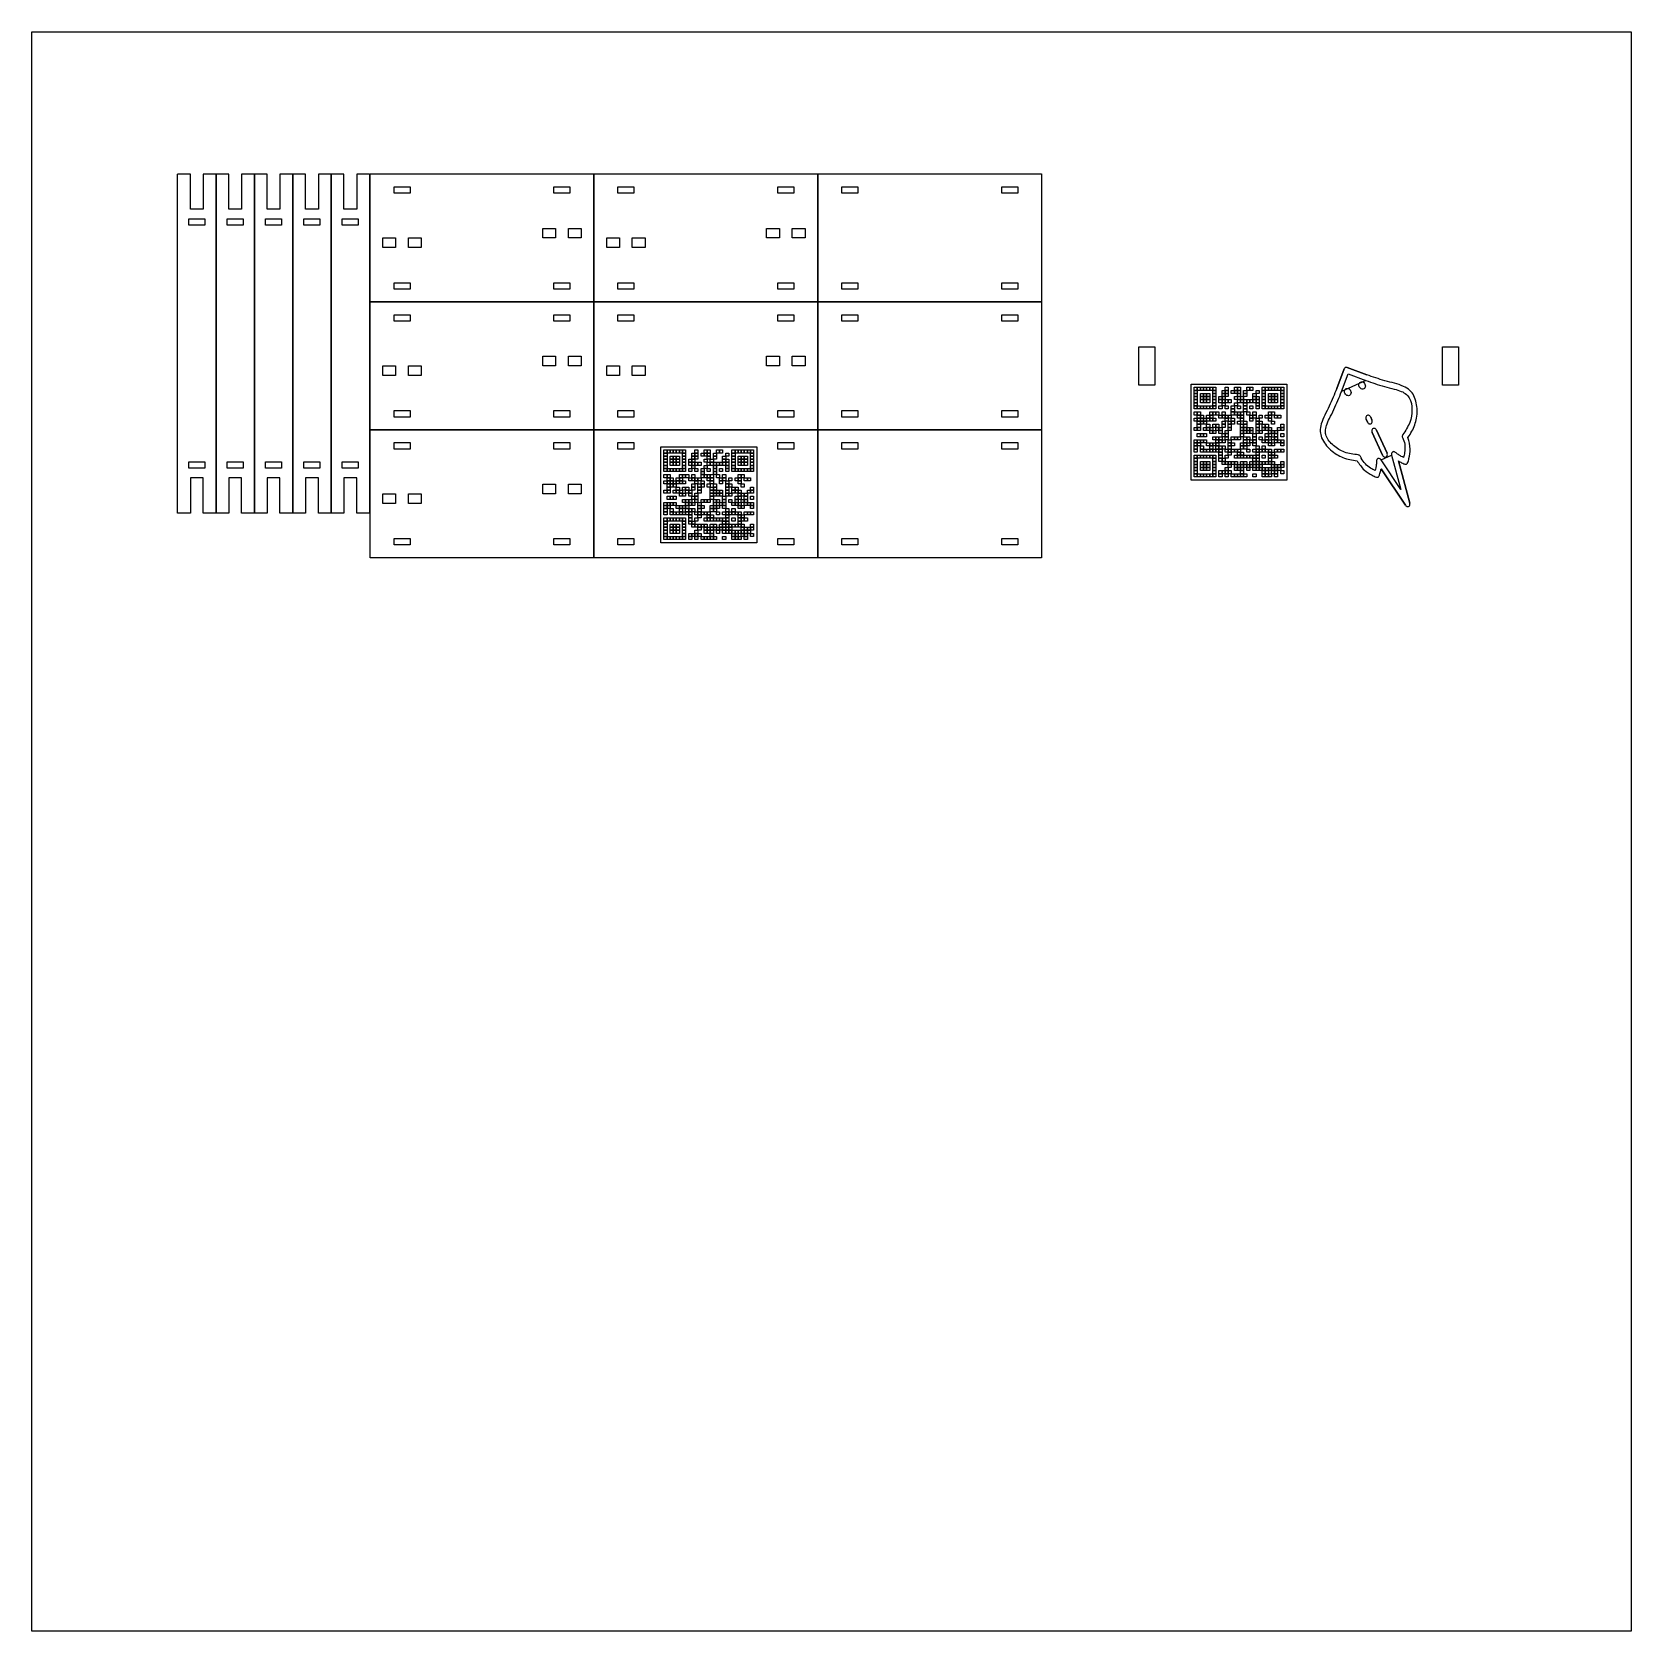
# Model space of a CAD drawing. Extents: x 73 to 573, y 446 to 946.
import ezdxf

# ---------------------------------------------------------------- set-up
doc = ezdxf.new("R2010")
doc.units = 0
doc.layers.add('dibujo', color=7, linetype='CONTINUOUS')
doc.layers.add('laser', color=7, linetype='CONTINUOUS')

msp = doc.modelspace()

# ---------------------------------------------------------------- linework, layer by layer
at = {"layer": 'dibujo', "color": 7}
for points in [[(483.286684, 841.140996), (480.951209, 834.986064)], [(490.365816, 839.281094), (484.186752, 841.551606)], [(435.409735, 836.39409), (465.409732, 836.39409), (465.409732, 806.394094), (435.409735, 806.394094), (435.409735, 836.39409)], [(436.402735, 835.40109), (437.368735, 835.40109), (437.368735, 834.43509), (436.402735, 834.43509), (436.402735, 835.40109)], [(437.368735, 835.40109), (438.334735, 835.40109), (438.334735, 834.43509), (437.368735, 834.43509), (437.368735, 835.40109)], [(438.334735, 835.40109), (439.300735, 835.40109), (439.300735, 834.43509), (438.334735, 834.43509), (438.334735, 835.40109)], [(439.300735, 835.40109), (440.266735, 835.40109), (440.266735, 834.43509), (439.300735, 834.43509), (439.300735, 835.40109)], [(440.266735, 835.40109), (441.232734, 835.40109), (441.232734, 834.43509), (440.266735, 834.43509), (440.266735, 835.40109)], [(441.232734, 835.40109), (442.198734, 835.40109), (442.198734, 834.43509), (441.232734, 834.43509), (441.232734, 835.40109)], [(442.198734, 835.40109), (443.164734, 835.40109), (443.164734, 834.43509), (442.198734, 834.43509), (442.198734, 835.40109)], [(446.062734, 835.40109), (447.028734, 835.40109), (447.028734, 834.43509), (446.062734, 834.43509), (446.062734, 835.40109)], [(448.960734, 835.40109), (449.926733, 835.40109), (449.926733, 834.43509), (448.960734, 834.43509), (448.960734, 835.40109)], [(449.926733, 835.40109), (450.892733, 835.40109), (450.892733, 834.43509), (449.926733, 834.43509), (449.926733, 835.40109)], [(452.824733, 835.40109), (453.790733, 835.40109), (453.790733, 834.43509), (452.824733, 834.43509), (452.824733, 835.40109)], [(453.790733, 835.40109), (454.756733, 835.40109), (454.756733, 834.43509), (453.790733, 834.43509), (453.790733, 835.40109)], [(457.654732, 835.40109), (458.620732, 835.40109), (458.620732, 834.43509), (457.654732, 834.43509), (457.654732, 835.40109)], [(458.620732, 835.40109), (459.586732, 835.40109), (459.586732, 834.43509), (458.620732, 834.43509), (458.620732, 835.40109)], [(459.586732, 835.40109), (460.552732, 835.40109), (460.552732, 834.43509), (459.586732, 834.43509), (459.586732, 835.40109)], [(460.552732, 835.40109), (461.518732, 835.40109), (461.518732, 834.43509), (460.552732, 834.43509), (460.552732, 835.40109)], [(461.518732, 835.40109), (462.484732, 835.40109), (462.484732, 834.43509), (461.518732, 834.43509), (461.518732, 835.40109)], [(462.484732, 835.40109), (463.450732, 835.40109), (463.450732, 834.43509), (462.484732, 834.43509), (462.484732, 835.40109)], [(463.450732, 835.40109), (464.416732, 835.40109), (464.416732, 834.43509), (463.450732, 834.43509), (463.450732, 835.40109)], [(482.462951, 834.056236), (484.551614, 839.560487), (490.077531, 837.529994)], [(488.411907, 837.035291), (488.411907, 837.035291)], [(499.058903, 836.642353), (499.058903, 836.642353)], [(436.402735, 834.43509), (437.368735, 834.43509), (437.368735, 833.46909), (436.402735, 833.46909), (436.402735, 834.43509)], [(436.402735, 833.46909), (437.368735, 833.46909), (437.368735, 832.503091), (436.402735, 832.503091), (436.402735, 833.46909)], [(436.402735, 832.503091), (437.368735, 832.503091), (437.368735, 831.537091), (436.402735, 831.537091), (436.402735, 832.503091)], [(436.402735, 831.537091), (437.368735, 831.537091), (437.368735, 830.571091), (436.402735, 830.571091), (436.402735, 831.537091)], [(436.402735, 830.571091), (437.368735, 830.571091), (437.368735, 829.605091), (436.402735, 829.605091), (436.402735, 830.571091)], [(438.334735, 833.46909), (439.300735, 833.46909), (439.300735, 832.503091), (438.334735, 832.503091), (438.334735, 833.46909)], [(438.334735, 832.503091), (439.300735, 832.503091), (439.300735, 831.537091), (438.334735, 831.537091), (438.334735, 832.503091)], [(438.334735, 831.537091), (439.300735, 831.537091), (439.300735, 830.571091), (438.334735, 830.571091), (438.334735, 831.537091)], [(439.300735, 833.46909), (440.266735, 833.46909), (440.266735, 832.503091), (439.300735, 832.503091), (439.300735, 833.46909)], [(439.300735, 832.503091), (440.266735, 832.503091), (440.266735, 831.537091), (439.300735, 831.537091), (439.300735, 832.503091)], [(439.300735, 831.537091), (440.266735, 831.537091), (440.266735, 830.571091), (439.300735, 830.571091), (439.300735, 831.537091)], [(440.266735, 833.46909), (441.232734, 833.46909), (441.232734, 832.503091), (440.266735, 832.503091), (440.266735, 833.46909)], [(440.266735, 832.503091), (441.232734, 832.503091), (441.232734, 831.537091), (440.266735, 831.537091), (440.266735, 832.503091)], [(440.266735, 831.537091), (441.232734, 831.537091), (441.232734, 830.571091), (440.266735, 830.571091), (440.266735, 831.537091)], [(442.198734, 834.43509), (443.164734, 834.43509), (443.164734, 833.46909), (442.198734, 833.46909), (442.198734, 834.43509)], [(442.198734, 833.46909), (443.164734, 833.46909), (443.164734, 832.503091), (442.198734, 832.503091), (442.198734, 833.46909)], [(442.198734, 832.503091), (443.164734, 832.503091), (443.164734, 831.537091), (442.198734, 831.537091), (442.198734, 832.503091)], [(442.198734, 831.537091), (443.164734, 831.537091), (443.164734, 830.571091), (442.198734, 830.571091), (442.198734, 831.537091)], [(442.198734, 830.571091), (443.164734, 830.571091), (443.164734, 829.605091), (442.198734, 829.605091), (442.198734, 830.571091)], [(444.130734, 832.503091), (445.096734, 832.503091), (445.096734, 831.537091), (444.130734, 831.537091), (444.130734, 832.503091)], [(444.130734, 831.537091), (445.096734, 831.537091), (445.096734, 830.571091), (444.130734, 830.571091), (444.130734, 831.537091)], [(445.096734, 834.43509), (446.062734, 834.43509), (446.062734, 833.46909), (445.096734, 833.46909), (445.096734, 834.43509)], [(445.096734, 833.46909), (446.062734, 833.46909), (446.062734, 832.503091), (445.096734, 832.503091), (445.096734, 833.46909)], [(445.096734, 832.503091), (446.062734, 832.503091), (446.062734, 831.537091), (445.096734, 831.537091), (445.096734, 832.503091)], [(445.096734, 831.537091), (446.062734, 831.537091), (446.062734, 830.571091), (445.096734, 830.571091), (445.096734, 831.537091)], [(445.096734, 830.571091), (446.062734, 830.571091), (446.062734, 829.605091), (445.096734, 829.605091), (445.096734, 830.571091)], [(446.062734, 834.43509), (447.028734, 834.43509), (447.028734, 833.46909), (446.062734, 833.46909), (446.062734, 834.43509)], [(446.062734, 833.46909), (447.028734, 833.46909), (447.028734, 832.503091), (446.062734, 832.503091), (446.062734, 833.46909)], [(446.062734, 831.537091), (447.028734, 831.537091), (447.028734, 830.571091), (446.062734, 830.571091), (446.062734, 831.537091)], [(447.028734, 831.537091), (447.994734, 831.537091), (447.994734, 830.571091), (447.028734, 830.571091), (447.028734, 831.537091)], [(447.994734, 834.43509), (448.960734, 834.43509), (448.960734, 833.46909), (447.994734, 833.46909), (447.994734, 834.43509)], [(448.960734, 834.43509), (449.926733, 834.43509), (449.926733, 833.46909), (448.960734, 833.46909), (448.960734, 834.43509)], [(448.960734, 832.503091), (449.926733, 832.503091), (449.926733, 831.537091), (448.960734, 831.537091), (448.960734, 832.503091)], [(448.960734, 830.571091), (449.926733, 830.571091), (449.926733, 829.605091), (448.960734, 829.605091), (448.960734, 830.571091)], [(449.926733, 834.43509), (450.892733, 834.43509), (450.892733, 833.46909), (449.926733, 833.46909), (449.926733, 834.43509)], [(449.926733, 833.46909), (450.892733, 833.46909), (450.892733, 832.503091), (449.926733, 832.503091), (449.926733, 833.46909)], [(449.926733, 831.537091), (450.892733, 831.537091), (450.892733, 830.571091), (449.926733, 830.571091), (449.926733, 831.537091)], [(450.892733, 832.503091), (451.858733, 832.503091), (451.858733, 831.537091), (450.892733, 831.537091), (450.892733, 832.503091)], [(450.892733, 831.537091), (451.858733, 831.537091), (451.858733, 830.571091), (450.892733, 830.571091), (450.892733, 831.537091)], [(451.858733, 834.43509), (452.824733, 834.43509), (452.824733, 833.46909), (451.858733, 833.46909), (451.858733, 834.43509)], [(451.858733, 833.46909), (452.824733, 833.46909), (452.824733, 832.503091), (451.858733, 832.503091), (451.858733, 833.46909)], [(451.858733, 831.537091), (452.824733, 831.537091), (452.824733, 830.571091), (451.858733, 830.571091), (451.858733, 831.537091)], [(451.858733, 830.571091), (452.824733, 830.571091), (452.824733, 829.605091), (451.858733, 829.605091), (451.858733, 830.571091)], [(452.824733, 831.537091), (453.790733, 831.537091), (453.790733, 830.571091), (452.824733, 830.571091), (452.824733, 831.537091)], [(453.790733, 831.537091), (454.756733, 831.537091), (454.756733, 830.571091), (453.790733, 830.571091), (453.790733, 831.537091)], [(454.756733, 833.46909), (455.722733, 833.46909), (455.722733, 832.503091), (454.756733, 832.503091), (454.756733, 833.46909)], [(454.756733, 832.503091), (455.722733, 832.503091), (455.722733, 831.537091), (454.756733, 831.537091), (454.756733, 832.503091)], [(454.756733, 831.537091), (455.722733, 831.537091), (455.722733, 830.571091), (454.756733, 830.571091), (454.756733, 831.537091)], [(455.722733, 834.43509), (456.688733, 834.43509), (456.688733, 833.46909), (455.722733, 833.46909), (455.722733, 834.43509)], [(455.722733, 832.503091), (456.688733, 832.503091), (456.688733, 831.537091), (455.722733, 831.537091), (455.722733, 832.503091)], [(455.722733, 831.537091), (456.688733, 831.537091), (456.688733, 830.571091), (455.722733, 830.571091), (455.722733, 831.537091)], [(455.722733, 830.571091), (456.688733, 830.571091), (456.688733, 829.605091), (455.722733, 829.605091), (455.722733, 830.571091)], [(457.654732, 834.43509), (458.620732, 834.43509), (458.620732, 833.46909), (457.654732, 833.46909), (457.654732, 834.43509)], [(457.654732, 833.46909), (458.620732, 833.46909), (458.620732, 832.503091), (457.654732, 832.503091), (457.654732, 833.46909)], [(457.654732, 832.503091), (458.620732, 832.503091), (458.620732, 831.537091), (457.654732, 831.537091), (457.654732, 832.503091)], [(457.654732, 831.537091), (458.620732, 831.537091), (458.620732, 830.571091), (457.654732, 830.571091), (457.654732, 831.537091)], [(457.654732, 830.571091), (458.620732, 830.571091), (458.620732, 829.605091), (457.654732, 829.605091), (457.654732, 830.571091)], [(459.586732, 833.46909), (460.552732, 833.46909), (460.552732, 832.503091), (459.586732, 832.503091), (459.586732, 833.46909)], [(459.586732, 832.503091), (460.552732, 832.503091), (460.552732, 831.537091), (459.586732, 831.537091), (459.586732, 832.503091)], [(459.586732, 831.537091), (460.552732, 831.537091), (460.552732, 830.571091), (459.586732, 830.571091), (459.586732, 831.537091)], [(460.552732, 833.46909), (461.518732, 833.46909), (461.518732, 832.503091), (460.552732, 832.503091), (460.552732, 833.46909)], [(460.552732, 832.503091), (461.518732, 832.503091), (461.518732, 831.537091), (460.552732, 831.537091), (460.552732, 832.503091)], [(460.552732, 831.537091), (461.518732, 831.537091), (461.518732, 830.571091), (460.552732, 830.571091), (460.552732, 831.537091)], [(461.518732, 833.46909), (462.484732, 833.46909), (462.484732, 832.503091), (461.518732, 832.503091), (461.518732, 833.46909)], [(461.518732, 832.503091), (462.484732, 832.503091), (462.484732, 831.537091), (461.518732, 831.537091), (461.518732, 832.503091)], [(461.518732, 831.537091), (462.484732, 831.537091), (462.484732, 830.571091), (461.518732, 830.571091), (461.518732, 831.537091)], [(463.450732, 834.43509), (464.416732, 834.43509), (464.416732, 833.46909), (463.450732, 833.46909), (463.450732, 834.43509)], [(463.450732, 833.46909), (464.416732, 833.46909), (464.416732, 832.503091), (463.450732, 832.503091), (463.450732, 833.46909)], [(463.450732, 832.503091), (464.416732, 832.503091), (464.416732, 831.537091), (463.450732, 831.537091), (463.450732, 832.503091)], [(463.450732, 831.537091), (464.416732, 831.537091), (464.416732, 830.571091), (463.450732, 830.571091), (463.450732, 831.537091)], [(463.450732, 830.571091), (464.416732, 830.571091), (464.416732, 829.605091), (463.450732, 829.605091), (463.450732, 830.571091)], [(483.928048, 834.989762), (483.928048, 834.989762)], [(436.402735, 829.605091), (437.368735, 829.605091), (437.368735, 828.639091), (436.402735, 828.639091), (436.402735, 829.605091)], [(436.402735, 827.673091), (437.368735, 827.673091), (437.368735, 826.707091), (436.402735, 826.707091), (436.402735, 827.673091)], [(436.402735, 825.741091), (437.368735, 825.741091), (437.368735, 824.775091), (436.402735, 824.775091), (436.402735, 825.741091)], [(437.368735, 829.605091), (438.334735, 829.605091), (438.334735, 828.639091), (437.368735, 828.639091), (437.368735, 829.605091)], [(437.368735, 827.673091), (438.334735, 827.673091), (438.334735, 826.707091), (437.368735, 826.707091), (437.368735, 827.673091)], [(437.368735, 826.707091), (438.334735, 826.707091), (438.334735, 825.741091), (437.368735, 825.741091), (437.368735, 826.707091)], [(437.368735, 825.741091), (438.334735, 825.741091), (438.334735, 824.775091), (437.368735, 824.775091), (437.368735, 825.741091)], [(438.334735, 829.605091), (439.300735, 829.605091), (439.300735, 828.639091), (438.334735, 828.639091), (438.334735, 829.605091)], [(438.334735, 826.707091), (439.300735, 826.707091), (439.300735, 825.741091), (438.334735, 825.741091), (438.334735, 826.707091)], [(438.334735, 825.741091), (439.300735, 825.741091), (439.300735, 824.775091), (438.334735, 824.775091), (438.334735, 825.741091)], [(439.300735, 829.605091), (440.266735, 829.605091), (440.266735, 828.639091), (439.300735, 828.639091), (439.300735, 829.605091)], [(439.300735, 825.741091), (440.266735, 825.741091), (440.266735, 824.775091), (439.300735, 824.775091), (439.300735, 825.741091)], [(440.266735, 829.605091), (441.232734, 829.605091), (441.232734, 828.639091), (440.266735, 828.639091), (440.266735, 829.605091)], [(440.266735, 826.707091), (441.232734, 826.707091), (441.232734, 825.741091), (440.266735, 825.741091), (440.266735, 826.707091)], [(440.266735, 825.741091), (441.232734, 825.741091), (441.232734, 824.775091), (440.266735, 824.775091), (440.266735, 825.741091)], [(441.232734, 829.605091), (442.198734, 829.605091), (442.198734, 828.639091), (441.232734, 828.639091), (441.232734, 829.605091)], [(441.232734, 827.673091), (442.198734, 827.673091), (442.198734, 826.707091), (441.232734, 826.707091), (441.232734, 827.673091)], [(441.232734, 826.707091), (442.198734, 826.707091), (442.198734, 825.741091), (441.232734, 825.741091), (441.232734, 826.707091)], [(441.232734, 825.741091), (442.198734, 825.741091), (442.198734, 824.775091), (441.232734, 824.775091), (441.232734, 825.741091)], [(442.198734, 829.605091), (443.164734, 829.605091), (443.164734, 828.639091), (442.198734, 828.639091), (442.198734, 829.605091)], [(442.198734, 827.673091), (443.164734, 827.673091), (443.164734, 826.707091), (442.198734, 826.707091), (442.198734, 827.673091)], [(442.198734, 825.741091), (443.164734, 825.741091), (443.164734, 824.775091), (442.198734, 824.775091), (442.198734, 825.741091)], [(443.164734, 827.673091), (444.130734, 827.673091), (444.130734, 826.707091), (443.164734, 826.707091), (443.164734, 827.673091)], [(444.130734, 829.605091), (445.096734, 829.605091), (445.096734, 828.639091), (444.130734, 828.639091), (444.130734, 829.605091)], [(444.130734, 826.707091), (445.096734, 826.707091), (445.096734, 825.741091), (444.130734, 825.741091), (444.130734, 826.707091)], [(445.096734, 827.673091), (446.062734, 827.673091), (446.062734, 826.707091), (445.096734, 826.707091), (445.096734, 827.673091)], [(445.096734, 826.707091), (446.062734, 826.707091), (446.062734, 825.741091), (445.096734, 825.741091), (445.096734, 826.707091)], [(446.062734, 829.605091), (447.028734, 829.605091), (447.028734, 828.639091), (446.062734, 828.639091), (446.062734, 829.605091)], [(446.062734, 826.707091), (447.028734, 826.707091), (447.028734, 825.741091), (446.062734, 825.741091), (446.062734, 826.707091)], [(446.062734, 825.741091), (447.028734, 825.741091), (447.028734, 824.775091), (446.062734, 824.775091), (446.062734, 825.741091)], [(447.028734, 826.707091), (447.994734, 826.707091), (447.994734, 825.741091), (447.028734, 825.741091), (447.028734, 826.707091)], [(447.994734, 829.605091), (448.960734, 829.605091), (448.960734, 828.639091), (447.994734, 828.639091), (447.994734, 829.605091)], [(447.994734, 828.639091), (448.960734, 828.639091), (448.960734, 827.673091), (447.994734, 827.673091), (447.994734, 828.639091)], [(447.994734, 827.673091), (448.960734, 827.673091), (448.960734, 826.707091), (447.994734, 826.707091), (447.994734, 827.673091)], [(447.994734, 825.741091), (448.960734, 825.741091), (448.960734, 824.775091), (447.994734, 824.775091), (447.994734, 825.741091)], [(448.960734, 827.673091), (449.926733, 827.673091), (449.926733, 826.707091), (448.960734, 826.707091), (448.960734, 827.673091)], [(449.926733, 829.605091), (450.892733, 829.605091), (450.892733, 828.639091), (449.926733, 828.639091), (449.926733, 829.605091)], [(449.926733, 827.673091), (450.892733, 827.673091), (450.892733, 826.707091), (449.926733, 826.707091), (449.926733, 827.673091)], [(449.926733, 826.707091), (450.892733, 826.707091), (450.892733, 825.741091), (449.926733, 825.741091), (449.926733, 826.707091)], [(450.892733, 827.673091), (451.858733, 827.673091), (451.858733, 826.707091), (450.892733, 826.707091), (450.892733, 827.673091)], [(450.892733, 826.707091), (451.858733, 826.707091), (451.858733, 825.741091), (450.892733, 825.741091), (450.892733, 826.707091)], [(450.892733, 825.741091), (451.858733, 825.741091), (451.858733, 824.775091), (450.892733, 824.775091), (450.892733, 825.741091)], [(451.858733, 829.605091), (452.824733, 829.605091), (452.824733, 828.639091), (451.858733, 828.639091), (451.858733, 829.605091)], [(451.858733, 828.639091), (452.824733, 828.639091), (452.824733, 827.673091), (451.858733, 827.673091), (451.858733, 828.639091)], [(452.824733, 827.673091), (453.790733, 827.673091), (453.790733, 826.707091), (452.824733, 826.707091), (452.824733, 827.673091)], [(453.790733, 829.605091), (454.756733, 829.605091), (454.756733, 828.639091), (453.790733, 828.639091), (453.790733, 829.605091)], [(453.790733, 826.707091), (454.756733, 826.707091), (454.756733, 825.741091), (453.790733, 825.741091), (453.790733, 826.707091)], [(453.790733, 825.741091), (454.756733, 825.741091), (454.756733, 824.775091), (453.790733, 824.775091), (453.790733, 825.741091)], [(454.756733, 827.673091), (455.722733, 827.673091), (455.722733, 826.707091), (454.756733, 826.707091), (454.756733, 827.673091)], [(454.756733, 826.707091), (455.722733, 826.707091), (455.722733, 825.741091), (454.756733, 825.741091), (454.756733, 826.707091)], [(455.722733, 829.605091), (456.688733, 829.605091), (456.688733, 828.639091), (455.722733, 828.639091), (455.722733, 829.605091)], [(455.722733, 825.741091), (456.688733, 825.741091), (456.688733, 824.775091), (455.722733, 824.775091), (455.722733, 825.741091)], [(456.688733, 826.707091), (457.654732, 826.707091), (457.654732, 825.741091), (456.688733, 825.741091), (456.688733, 826.707091)], [(457.654732, 829.605091), (458.620732, 829.605091), (458.620732, 828.639091), (457.654732, 828.639091), (457.654732, 829.605091)], [(458.620732, 829.605091), (459.586732, 829.605091), (459.586732, 828.639091), (458.620732, 828.639091), (458.620732, 829.605091)], [(458.620732, 826.707091), (459.586732, 826.707091), (459.586732, 825.741091), (458.620732, 825.741091), (458.620732, 826.707091)], [(459.586732, 829.605091), (460.552732, 829.605091), (460.552732, 828.639091), (459.586732, 828.639091), (459.586732, 829.605091)], [(459.586732, 827.673091), (460.552732, 827.673091), (460.552732, 826.707091), (459.586732, 826.707091), (459.586732, 827.673091)], [(459.586732, 826.707091), (460.552732, 826.707091), (460.552732, 825.741091), (459.586732, 825.741091), (459.586732, 826.707091)], [(459.586732, 825.741091), (460.552732, 825.741091), (460.552732, 824.775091), (459.586732, 824.775091), (459.586732, 825.741091)], [(460.552732, 829.605091), (461.518732, 829.605091), (461.518732, 828.639091), (460.552732, 828.639091), (460.552732, 829.605091)], [(460.552732, 827.673091), (461.518732, 827.673091), (461.518732, 826.707091), (460.552732, 826.707091), (460.552732, 827.673091)], [(461.518732, 829.605091), (462.484732, 829.605091), (462.484732, 828.639091), (461.518732, 828.639091), (461.518732, 829.605091)], [(461.518732, 826.707091), (462.484732, 826.707091), (462.484732, 825.741091), (461.518732, 825.741091), (461.518732, 826.707091)], [(462.484732, 829.605091), (463.450732, 829.605091), (463.450732, 828.639091), (462.484732, 828.639091), (462.484732, 829.605091)], [(462.484732, 826.707091), (463.450732, 826.707091), (463.450732, 825.741091), (462.484732, 825.741091), (462.484732, 826.707091)], [(463.450732, 829.605091), (464.416732, 829.605091), (464.416732, 828.639091), (463.450732, 828.639091), (463.450732, 829.605091)], [(490.153996, 825.393416), (490.548421, 824.528825)], [(490.471791, 826.582919), (490.471791, 826.582919)], [(491.972859, 825.178652), (491.578435, 826.043242)], [(436.402735, 822.843092), (437.368735, 822.843092), (437.368735, 821.877092), (436.402735, 821.877092), (436.402735, 822.843092)], [(437.368735, 824.775091), (438.334735, 824.775091), (438.334735, 823.809092), (437.368735, 823.809092), (437.368735, 824.775091)], [(437.368735, 823.809092), (438.334735, 823.809092), (438.334735, 822.843092), (437.368735, 822.843092), (437.368735, 823.809092)], [(437.368735, 822.843092), (438.334735, 822.843092), (438.334735, 821.877092), (437.368735, 821.877092), (437.368735, 822.843092)], [(437.368735, 820.911092), (438.334735, 820.911092), (438.334735, 819.945092), (437.368735, 819.945092), (437.368735, 820.911092)], [(438.334735, 824.775091), (439.300735, 824.775091), (439.300735, 823.809092), (438.334735, 823.809092), (438.334735, 824.775091)], [(438.334735, 820.911092), (439.300735, 820.911092), (439.300735, 819.945092), (438.334735, 819.945092), (438.334735, 820.911092)], [(439.300735, 824.775091), (440.266735, 824.775091), (440.266735, 823.809092), (439.300735, 823.809092), (439.300735, 824.775091)], [(439.300735, 822.843092), (440.266735, 822.843092), (440.266735, 821.877092), (439.300735, 821.877092), (439.300735, 822.843092)], [(439.300735, 820.911092), (440.266735, 820.911092), (440.266735, 819.945092), (439.300735, 819.945092), (439.300735, 820.911092)], [(440.266735, 823.809092), (441.232734, 823.809092), (441.232734, 822.843092), (440.266735, 822.843092), (440.266735, 823.809092)], [(440.266735, 822.843092), (441.232734, 822.843092), (441.232734, 821.877092), (440.266735, 821.877092), (440.266735, 822.843092)], [(441.232734, 822.843092), (442.198734, 822.843092), (442.198734, 821.877092), (441.232734, 821.877092), (441.232734, 822.843092)], [(441.232734, 821.877092), (442.198734, 821.877092), (442.198734, 820.911092), (441.232734, 820.911092), (441.232734, 821.877092)], [(442.198734, 823.809092), (443.164734, 823.809092), (443.164734, 822.843092), (442.198734, 822.843092), (442.198734, 823.809092)], [(442.198734, 821.877092), (443.164734, 821.877092), (443.164734, 820.911092), (442.198734, 820.911092), (442.198734, 821.877092)], [(443.164734, 823.809092), (444.130734, 823.809092), (444.130734, 822.843092), (443.164734, 822.843092), (443.164734, 823.809092)], [(443.164734, 822.843092), (444.130734, 822.843092), (444.130734, 821.877092), (443.164734, 821.877092), (443.164734, 822.843092)], [(444.130734, 822.843092), (445.096734, 822.843092), (445.096734, 821.877092), (444.130734, 821.877092), (444.130734, 822.843092)], [(444.130734, 821.877092), (445.096734, 821.877092), (445.096734, 820.911092), (444.130734, 820.911092), (444.130734, 821.877092)], [(445.096734, 824.775091), (446.062734, 824.775091), (446.062734, 823.809092), (445.096734, 823.809092), (445.096734, 824.775091)], [(445.096734, 823.809092), (446.062734, 823.809092), (446.062734, 822.843092), (445.096734, 822.843092), (445.096734, 823.809092)], [(445.096734, 820.911092), (446.062734, 820.911092), (446.062734, 819.945092), (445.096734, 819.945092), (445.096734, 820.911092)], [(446.062734, 821.877092), (447.028734, 821.877092), (447.028734, 820.911092), (446.062734, 820.911092), (446.062734, 821.877092)], [(446.062734, 820.911092), (447.028734, 820.911092), (447.028734, 819.945092), (446.062734, 819.945092), (446.062734, 820.911092)], [(447.028734, 824.775091), (447.994734, 824.775091), (447.994734, 823.809092), (447.028734, 823.809092), (447.028734, 824.775091)], [(447.028734, 823.809092), (447.994734, 823.809092), (447.994734, 822.843092), (447.028734, 822.843092), (447.028734, 823.809092)], [(447.028734, 822.843092), (447.994734, 822.843092), (447.994734, 821.877092), (447.028734, 821.877092), (447.028734, 822.843092)], [(447.994734, 824.775091), (448.960734, 824.775091), (448.960734, 823.809092), (447.994734, 823.809092), (447.994734, 824.775091)], [(449.926733, 824.775091), (450.892733, 824.775091), (450.892733, 823.809092), (449.926733, 823.809092), (449.926733, 824.775091)], [(450.892733, 823.809092), (451.858733, 823.809092), (451.858733, 822.843092), (450.892733, 822.843092), (450.892733, 823.809092)], [(450.892733, 822.843092), (451.858733, 822.843092), (451.858733, 821.877092), (450.892733, 821.877092), (450.892733, 822.843092)], [(450.892733, 821.877092), (451.858733, 821.877092), (451.858733, 820.911092), (450.892733, 820.911092), (450.892733, 821.877092)], [(450.892733, 820.911092), (451.858733, 820.911092), (451.858733, 819.945092), (450.892733, 819.945092), (450.892733, 820.911092)], [(451.858733, 824.775091), (452.824733, 824.775091), (452.824733, 823.809092), (451.858733, 823.809092), (451.858733, 824.775091)], [(451.858733, 823.809092), (452.824733, 823.809092), (452.824733, 822.843092), (451.858733, 822.843092), (451.858733, 823.809092)], [(451.858733, 822.843092), (452.824733, 822.843092), (452.824733, 821.877092), (451.858733, 821.877092), (451.858733, 822.843092)], [(451.858733, 821.877092), (452.824733, 821.877092), (452.824733, 820.911092), (451.858733, 820.911092), (451.858733, 821.877092)], [(452.824733, 822.843092), (453.790733, 822.843092), (453.790733, 821.877092), (452.824733, 821.877092), (452.824733, 822.843092)], [(452.824733, 821.877092), (453.790733, 821.877092), (453.790733, 820.911092), (452.824733, 820.911092), (452.824733, 821.877092)], [(453.790733, 822.843092), (454.756733, 822.843092), (454.756733, 821.877092), (453.790733, 821.877092), (453.790733, 822.843092)], [(453.790733, 821.877092), (454.756733, 821.877092), (454.756733, 820.911092), (453.790733, 820.911092), (453.790733, 821.877092)], [(454.756733, 820.911092), (455.722733, 820.911092), (455.722733, 819.945092), (454.756733, 819.945092), (454.756733, 820.911092)], [(455.722733, 824.775091), (456.688733, 824.775091), (456.688733, 823.809092), (455.722733, 823.809092), (455.722733, 824.775091)], [(455.722733, 823.809092), (456.688733, 823.809092), (456.688733, 822.843092), (455.722733, 822.843092), (455.722733, 823.809092)], [(455.722733, 822.843092), (456.688733, 822.843092), (456.688733, 821.877092), (455.722733, 821.877092), (455.722733, 822.843092)], [(455.722733, 821.877092), (456.688733, 821.877092), (456.688733, 820.911092), (455.722733, 820.911092), (455.722733, 821.877092)], [(456.688733, 824.775091), (457.654732, 824.775091), (457.654732, 823.809092), (456.688733, 823.809092), (456.688733, 824.775091)], [(456.688733, 821.877092), (457.654732, 821.877092), (457.654732, 820.911092), (456.688733, 820.911092), (456.688733, 821.877092)], [(457.654732, 823.809092), (458.620732, 823.809092), (458.620732, 822.843092), (457.654732, 822.843092), (457.654732, 823.809092)], [(457.654732, 822.843092), (458.620732, 822.843092), (458.620732, 821.877092), (457.654732, 821.877092), (457.654732, 822.843092)], [(458.620732, 823.809092), (459.586732, 823.809092), (459.586732, 822.843092), (458.620732, 822.843092), (458.620732, 823.809092)], [(458.620732, 822.843092), (459.586732, 822.843092), (459.586732, 821.877092), (458.620732, 821.877092), (458.620732, 822.843092)], [(458.620732, 820.911092), (459.586732, 820.911092), (459.586732, 819.945092), (458.620732, 819.945092), (458.620732, 820.911092)], [(459.586732, 822.843092), (460.552732, 822.843092), (460.552732, 821.877092), (459.586732, 821.877092), (459.586732, 822.843092)], [(459.586732, 821.877092), (460.552732, 821.877092), (460.552732, 820.911092), (459.586732, 820.911092), (459.586732, 821.877092)], [(459.586732, 820.911092), (460.552732, 820.911092), (460.552732, 819.945092), (459.586732, 819.945092), (459.586732, 820.911092)], [(460.552732, 824.775091), (461.518732, 824.775091), (461.518732, 823.809092), (460.552732, 823.809092), (460.552732, 824.775091)], [(460.552732, 821.877092), (461.518732, 821.877092), (461.518732, 820.911092), (460.552732, 820.911092), (460.552732, 821.877092)], [(461.518732, 821.877092), (462.484732, 821.877092), (462.484732, 820.911092), (461.518732, 820.911092), (461.518732, 821.877092)], [(461.518732, 820.911092), (462.484732, 820.911092), (462.484732, 819.945092), (461.518732, 819.945092), (461.518732, 820.911092)], [(462.484732, 822.843092), (463.450732, 822.843092), (463.450732, 821.877092), (462.484732, 821.877092), (462.484732, 822.843092)], [(463.450732, 823.809092), (464.416732, 823.809092), (464.416732, 822.843092), (463.450732, 822.843092), (463.450732, 823.809092)], [(463.450732, 822.843092), (464.416732, 822.843092), (464.416732, 821.877092), (463.450732, 821.877092), (463.450732, 822.843092)], [(463.450732, 820.911092), (464.416732, 820.911092), (464.416732, 819.945092), (463.450732, 819.945092), (463.450732, 820.911092)], [(492.021317, 821.300196), (495.280474, 814.156028)], [(492.339111, 822.489699), (492.339111, 822.489699)], [(496.704912, 814.805855), (493.445755, 821.950022)], [(501.626306, 820.587157), (501.626306, 820.587157)], [(269.603985, 816.789571), (299.603981, 816.789571), (299.603981, 786.789575), (269.603985, 786.789575), (269.603985, 816.789571)], [(270.596985, 815.796572), (271.562985, 815.796572), (271.562985, 814.830572), (270.596985, 814.830572), (270.596985, 815.796572)], [(271.562985, 815.796572), (272.528984, 815.796572), (272.528984, 814.830572), (271.562985, 814.830572), (271.562985, 815.796572)], [(272.528984, 815.796572), (273.494984, 815.796572), (273.494984, 814.830572), (272.528984, 814.830572), (272.528984, 815.796572)], [(273.494984, 815.796572), (274.460984, 815.796572), (274.460984, 814.830572), (273.494984, 814.830572), (273.494984, 815.796572)], [(274.460984, 815.796572), (275.426984, 815.796572), (275.426984, 814.830572), (274.460984, 814.830572), (274.460984, 815.796572)], [(275.426984, 815.796572), (276.392984, 815.796572), (276.392984, 814.830572), (275.426984, 814.830572), (275.426984, 815.796572)], [(276.392984, 815.796572), (277.358984, 815.796572), (277.358984, 814.830572), (276.392984, 814.830572), (276.392984, 815.796572)], [(280.256984, 815.796572), (281.222983, 815.796572), (281.222983, 814.830572), (280.256984, 814.830572), (280.256984, 815.796572)], [(283.154983, 815.796572), (284.120983, 815.796572), (284.120983, 814.830572), (283.154983, 814.830572), (283.154983, 815.796572)], [(284.120983, 815.796572), (285.086983, 815.796572), (285.086983, 814.830572), (284.120983, 814.830572), (284.120983, 815.796572)], [(287.018983, 815.796572), (287.984983, 815.796572), (287.984983, 814.830572), (287.018983, 814.830572), (287.018983, 815.796572)], [(287.984983, 815.796572), (288.950983, 815.796572), (288.950983, 814.830572), (287.984983, 814.830572), (287.984983, 815.796572)], [(291.848982, 815.796572), (292.814982, 815.796572), (292.814982, 814.830572), (291.848982, 814.830572), (291.848982, 815.796572)], [(292.814982, 815.796572), (293.780982, 815.796572), (293.780982, 814.830572), (292.814982, 814.830572), (292.814982, 815.796572)], [(293.780982, 815.796572), (294.746982, 815.796572), (294.746982, 814.830572), (293.780982, 814.830572), (293.780982, 815.796572)], [(294.746982, 815.796572), (295.712982, 815.796572), (295.712982, 814.830572), (294.746982, 814.830572), (294.746982, 815.796572)], [(295.712982, 815.796572), (296.678982, 815.796572), (296.678982, 814.830572), (295.712982, 814.830572), (295.712982, 815.796572)], [(296.678982, 815.796572), (297.644981, 815.796572), (297.644981, 814.830572), (296.678982, 814.830572), (296.678982, 815.796572)], [(297.644981, 815.796572), (298.610981, 815.796572), (298.610981, 814.830572), (297.644981, 814.830572), (297.644981, 815.796572)], [(436.402735, 818.979092), (437.368735, 818.979092), (437.368735, 818.013092), (436.402735, 818.013092), (436.402735, 818.979092)], [(436.402735, 818.013092), (437.368735, 818.013092), (437.368735, 817.047092), (436.402735, 817.047092), (436.402735, 818.013092)], [(436.402735, 817.047092), (437.368735, 817.047092), (437.368735, 816.081092), (436.402735, 816.081092), (436.402735, 817.047092)], [(436.402735, 816.081092), (437.368735, 816.081092), (437.368735, 815.115093), (436.402735, 815.115093), (436.402735, 816.081092)], [(437.368735, 818.979092), (438.334735, 818.979092), (438.334735, 818.013092), (437.368735, 818.013092), (437.368735, 818.979092)], [(437.368735, 818.013092), (438.334735, 818.013092), (438.334735, 817.047092), (437.368735, 817.047092), (437.368735, 818.013092)], [(438.334735, 818.979092), (439.300735, 818.979092), (439.300735, 818.013092), (438.334735, 818.013092), (438.334735, 818.979092)], [(438.334735, 817.047092), (439.300735, 817.047092), (439.300735, 816.081092), (438.334735, 816.081092), (438.334735, 817.047092)], [(438.334735, 816.081092), (439.300735, 816.081092), (439.300735, 815.115093), (438.334735, 815.115093), (438.334735, 816.081092)], [(439.300735, 818.979092), (440.266735, 818.979092), (440.266735, 818.013092), (439.300735, 818.013092), (439.300735, 818.979092)], [(439.300735, 816.081092), (440.266735, 816.081092), (440.266735, 815.115093), (439.300735, 815.115093), (439.300735, 816.081092)], [(440.266735, 818.013092), (441.232734, 818.013092), (441.232734, 817.047092), (440.266735, 817.047092), (440.266735, 818.013092)], [(440.266735, 816.081092), (441.232734, 816.081092), (441.232734, 815.115093), (440.266735, 815.115093), (440.266735, 816.081092)], [(441.232734, 818.013092), (442.198734, 818.013092), (442.198734, 817.047092), (441.232734, 817.047092), (441.232734, 818.013092)], [(441.232734, 817.047092), (442.198734, 817.047092), (442.198734, 816.081092), (441.232734, 816.081092), (441.232734, 817.047092)], [(441.232734, 816.081092), (442.198734, 816.081092), (442.198734, 815.115093), (441.232734, 815.115093), (441.232734, 816.081092)], [(442.198734, 819.945092), (443.164734, 819.945092), (443.164734, 818.979092), (442.198734, 818.979092), (442.198734, 819.945092)], [(442.198734, 818.013092), (443.164734, 818.013092), (443.164734, 817.047092), (442.198734, 817.047092), (442.198734, 818.013092)], [(442.198734, 816.081092), (443.164734, 816.081092), (443.164734, 815.115093), (442.198734, 815.115093), (442.198734, 816.081092)], [(443.164734, 819.945092), (444.130734, 819.945092), (444.130734, 818.979092), (443.164734, 818.979092), (443.164734, 819.945092)], [(443.164734, 818.979092), (444.130734, 818.979092), (444.130734, 818.013092), (443.164734, 818.013092), (443.164734, 818.979092)], [(443.164734, 818.013092), (444.130734, 818.013092), (444.130734, 817.047092), (443.164734, 817.047092), (443.164734, 818.013092)], [(443.164734, 817.047092), (444.130734, 817.047092), (444.130734, 816.081092), (443.164734, 816.081092), (443.164734, 817.047092)], [(443.164734, 816.081092), (444.130734, 816.081092), (444.130734, 815.115093), (443.164734, 815.115093), (443.164734, 816.081092)], [(444.130734, 819.945092), (445.096734, 819.945092), (445.096734, 818.979092), (444.130734, 818.979092), (444.130734, 819.945092)], [(444.130734, 818.979092), (445.096734, 818.979092), (445.096734, 818.013092), (444.130734, 818.013092), (444.130734, 818.979092)], [(444.130734, 817.047092), (445.096734, 817.047092), (445.096734, 816.081092), (444.130734, 816.081092), (444.130734, 817.047092)], [(444.130734, 816.081092), (445.096734, 816.081092), (445.096734, 815.115093), (444.130734, 815.115093), (444.130734, 816.081092)], [(444.130734, 815.115093), (445.096734, 815.115093), (445.096734, 814.149093), (444.130734, 814.149093), (444.130734, 815.115093)], [(445.096734, 818.979092), (446.062734, 818.979092), (446.062734, 818.013092), (445.096734, 818.013092), (445.096734, 818.979092)], [(445.096734, 817.047092), (446.062734, 817.047092), (446.062734, 816.081092), (445.096734, 816.081092), (445.096734, 817.047092)], [(446.062734, 819.945092), (447.028734, 819.945092), (447.028734, 818.979092), (446.062734, 818.979092), (446.062734, 819.945092)], [(446.062734, 816.081092), (447.028734, 816.081092), (447.028734, 815.115093), (446.062734, 815.115093), (446.062734, 816.081092)], [(447.028734, 818.979092), (447.994734, 818.979092), (447.994734, 818.013092), (447.028734, 818.013092), (447.028734, 818.979092)], [(447.028734, 818.013092), (447.994734, 818.013092), (447.994734, 817.047092), (447.028734, 817.047092), (447.028734, 818.013092)], [(447.028734, 817.047092), (447.994734, 817.047092), (447.994734, 816.081092), (447.028734, 816.081092), (447.028734, 817.047092)], [(447.028734, 816.081092), (447.994734, 816.081092), (447.994734, 815.115093), (447.028734, 815.115093), (447.028734, 816.081092)], [(447.028734, 815.115093), (447.994734, 815.115093), (447.994734, 814.149093), (447.028734, 814.149093), (447.028734, 815.115093)], [(447.994734, 819.945092), (448.960734, 819.945092), (448.960734, 818.979092), (447.994734, 818.979092), (447.994734, 819.945092)], [(447.994734, 818.013092), (448.960734, 818.013092), (448.960734, 817.047092), (447.994734, 817.047092), (447.994734, 818.013092)], [(447.994734, 816.081092), (448.960734, 816.081092), (448.960734, 815.115093), (447.994734, 815.115093), (447.994734, 816.081092)], [(448.960734, 819.945092), (449.926733, 819.945092), (449.926733, 818.979092), (448.960734, 818.979092), (448.960734, 819.945092)], [(448.960734, 816.081092), (449.926733, 816.081092), (449.926733, 815.115093), (448.960734, 815.115093), (448.960734, 816.081092)], [(449.926733, 819.945092), (450.892733, 819.945092), (450.892733, 818.979092), (449.926733, 818.979092), (449.926733, 819.945092)], [(449.926733, 816.081092), (450.892733, 816.081092), (450.892733, 815.115093), (449.926733, 815.115093), (449.926733, 816.081092)], [(449.926733, 815.115093), (450.892733, 815.115093), (450.892733, 814.149093), (449.926733, 814.149093), (449.926733, 815.115093)], [(450.892733, 818.013092), (451.858733, 818.013092), (451.858733, 817.047092), (450.892733, 817.047092), (450.892733, 818.013092)], [(450.892733, 817.047092), (451.858733, 817.047092), (451.858733, 816.081092), (450.892733, 816.081092), (450.892733, 817.047092)], [(450.892733, 815.115093), (451.858733, 815.115093), (451.858733, 814.149093), (450.892733, 814.149093), (450.892733, 815.115093)], [(451.858733, 819.945092), (452.824733, 819.945092), (452.824733, 818.979092), (451.858733, 818.979092), (451.858733, 819.945092)], [(451.858733, 818.979092), (452.824733, 818.979092), (452.824733, 818.013092), (451.858733, 818.013092), (451.858733, 818.979092)], [(451.858733, 818.013092), (452.824733, 818.013092), (452.824733, 817.047092), (451.858733, 817.047092), (451.858733, 818.013092)], [(451.858733, 817.047092), (452.824733, 817.047092), (452.824733, 816.081092), (451.858733, 816.081092), (451.858733, 817.047092)], [(452.824733, 819.945092), (453.790733, 819.945092), (453.790733, 818.979092), (452.824733, 818.979092), (452.824733, 819.945092)], [(452.824733, 818.013092), (453.790733, 818.013092), (453.790733, 817.047092), (452.824733, 817.047092), (452.824733, 818.013092)], [(452.824733, 816.081092), (453.790733, 816.081092), (453.790733, 815.115093), (452.824733, 815.115093), (452.824733, 816.081092)], [(453.790733, 818.979092), (454.756733, 818.979092), (454.756733, 818.013092), (453.790733, 818.013092), (453.790733, 818.979092)], [(454.756733, 819.945092), (455.722733, 819.945092), (455.722733, 818.979092), (454.756733, 818.979092), (454.756733, 819.945092)], [(454.756733, 818.979092), (455.722733, 818.979092), (455.722733, 818.013092), (454.756733, 818.013092), (454.756733, 818.979092)], [(454.756733, 818.013092), (455.722733, 818.013092), (455.722733, 817.047092), (454.756733, 817.047092), (454.756733, 818.013092)], [(454.756733, 816.081092), (455.722733, 816.081092), (455.722733, 815.115093), (454.756733, 815.115093), (454.756733, 816.081092)], [(455.722733, 817.047092), (456.688733, 817.047092), (456.688733, 816.081092), (455.722733, 816.081092), (455.722733, 817.047092)], [(455.722733, 816.081092), (456.688733, 816.081092), (456.688733, 815.115093), (455.722733, 815.115093), (455.722733, 816.081092)], [(455.722733, 815.115093), (456.688733, 815.115093), (456.688733, 814.149093), (455.722733, 814.149093), (455.722733, 815.115093)], [(456.688733, 819.945092), (457.654732, 819.945092), (457.654732, 818.979092), (456.688733, 818.979092), (456.688733, 819.945092)], [(456.688733, 816.081092), (457.654732, 816.081092), (457.654732, 815.115093), (456.688733, 815.115093), (456.688733, 816.081092)], [(457.654732, 818.979092), (458.620732, 818.979092), (458.620732, 818.013092), (457.654732, 818.013092), (457.654732, 818.979092)], [(457.654732, 817.047092), (458.620732, 817.047092), (458.620732, 816.081092), (457.654732, 816.081092), (457.654732, 817.047092)], [(457.654732, 816.081092), (458.620732, 816.081092), (458.620732, 815.115093), (457.654732, 815.115093), (457.654732, 816.081092)], [(458.620732, 819.945092), (459.586732, 819.945092), (459.586732, 818.979092), (458.620732, 818.979092), (458.620732, 819.945092)], [(458.620732, 818.979092), (459.586732, 818.979092), (459.586732, 818.013092), (458.620732, 818.013092), (458.620732, 818.979092)], [(458.620732, 816.081092), (459.586732, 816.081092), (459.586732, 815.115093), (458.620732, 815.115093), (458.620732, 816.081092)], [(459.586732, 818.979092), (460.552732, 818.979092), (460.552732, 818.013092), (459.586732, 818.013092), (459.586732, 818.979092)], [(459.586732, 818.013092), (460.552732, 818.013092), (460.552732, 817.047092), (459.586732, 817.047092), (459.586732, 818.013092)], [(459.586732, 816.081092), (460.552732, 816.081092), (460.552732, 815.115093), (459.586732, 815.115093), (459.586732, 816.081092)], [(459.586732, 815.115093), (460.552732, 815.115093), (460.552732, 814.149093), (459.586732, 814.149093), (459.586732, 815.115093)], [(460.552732, 819.945092), (461.518732, 819.945092), (461.518732, 818.979092), (460.552732, 818.979092), (460.552732, 819.945092)], [(460.552732, 818.013092), (461.518732, 818.013092), (461.518732, 817.047092), (460.552732, 817.047092), (460.552732, 818.013092)], [(460.552732, 815.115093), (461.518732, 815.115093), (461.518732, 814.149093), (460.552732, 814.149093), (460.552732, 815.115093)], [(461.518732, 819.945092), (462.484732, 819.945092), (462.484732, 818.979092), (461.518732, 818.979092), (461.518732, 819.945092)], [(461.518732, 818.979092), (462.484732, 818.979092), (462.484732, 818.013092), (461.518732, 818.013092), (461.518732, 818.979092)], [(461.518732, 816.081092), (462.484732, 816.081092), (462.484732, 815.115093), (461.518732, 815.115093), (461.518732, 816.081092)], [(462.484732, 818.979092), (463.450732, 818.979092), (463.450732, 818.013092), (462.484732, 818.013092), (462.484732, 818.979092)], [(462.484732, 816.081092), (463.450732, 816.081092), (463.450732, 815.115093), (462.484732, 815.115093), (462.484732, 816.081092)], [(463.450732, 818.979092), (464.416732, 818.979092), (464.416732, 818.013092), (463.450732, 818.013092), (463.450732, 818.979092)], [(463.450732, 818.013092), (464.416732, 818.013092), (464.416732, 817.047092), (463.450732, 817.047092), (463.450732, 818.013092)], [(463.450732, 816.081092), (464.416732, 816.081092), (464.416732, 815.115093), (463.450732, 815.115093), (463.450732, 816.081092)], [(270.596985, 814.830572), (271.562985, 814.830572), (271.562985, 813.864572), (270.596985, 813.864572), (270.596985, 814.830572)], [(270.596985, 813.864572), (271.562985, 813.864572), (271.562985, 812.898572), (270.596985, 812.898572), (270.596985, 813.864572)], [(270.596985, 812.898572), (271.562985, 812.898572), (271.562985, 811.932572), (270.596985, 811.932572), (270.596985, 812.898572)], [(270.596985, 811.932572), (271.562985, 811.932572), (271.562985, 810.966572), (270.596985, 810.966572), (270.596985, 811.932572)], [(270.596985, 810.966572), (271.562985, 810.966572), (271.562985, 810.000572), (270.596985, 810.000572), (270.596985, 810.966572)], [(270.596985, 810.000572), (271.562985, 810.000572), (271.562985, 809.034572), (270.596985, 809.034572), (270.596985, 810.000572)], [(271.562985, 810.000572), (272.528984, 810.000572), (272.528984, 809.034572), (271.562985, 809.034572), (271.562985, 810.000572)], [(272.528984, 813.864572), (273.494984, 813.864572), (273.494984, 812.898572), (272.528984, 812.898572), (272.528984, 813.864572)], [(272.528984, 812.898572), (273.494984, 812.898572), (273.494984, 811.932572), (272.528984, 811.932572), (272.528984, 812.898572)], [(272.528984, 811.932572), (273.494984, 811.932572), (273.494984, 810.966572), (272.528984, 810.966572), (272.528984, 811.932572)], [(272.528984, 810.000572), (273.494984, 810.000572), (273.494984, 809.034572), (272.528984, 809.034572), (272.528984, 810.000572)], [(273.494984, 813.864572), (274.460984, 813.864572), (274.460984, 812.898572), (273.494984, 812.898572), (273.494984, 813.864572)], [(273.494984, 812.898572), (274.460984, 812.898572), (274.460984, 811.932572), (273.494984, 811.932572), (273.494984, 812.898572)], [(273.494984, 811.932572), (274.460984, 811.932572), (274.460984, 810.966572), (273.494984, 810.966572), (273.494984, 811.932572)], [(273.494984, 810.000572), (274.460984, 810.000572), (274.460984, 809.034572), (273.494984, 809.034572), (273.494984, 810.000572)], [(274.460984, 813.864572), (275.426984, 813.864572), (275.426984, 812.898572), (274.460984, 812.898572), (274.460984, 813.864572)], [(274.460984, 812.898572), (275.426984, 812.898572), (275.426984, 811.932572), (274.460984, 811.932572), (274.460984, 812.898572)], [(274.460984, 811.932572), (275.426984, 811.932572), (275.426984, 810.966572), (274.460984, 810.966572), (274.460984, 811.932572)], [(274.460984, 810.000572), (275.426984, 810.000572), (275.426984, 809.034572), (274.460984, 809.034572), (274.460984, 810.000572)], [(275.426984, 810.000572), (276.392984, 810.000572), (276.392984, 809.034572), (275.426984, 809.034572), (275.426984, 810.000572)], [(276.392984, 814.830572), (277.358984, 814.830572), (277.358984, 813.864572), (276.392984, 813.864572), (276.392984, 814.830572)], [(276.392984, 813.864572), (277.358984, 813.864572), (277.358984, 812.898572), (276.392984, 812.898572), (276.392984, 813.864572)], [(276.392984, 812.898572), (277.358984, 812.898572), (277.358984, 811.932572), (276.392984, 811.932572), (276.392984, 812.898572)], [(276.392984, 811.932572), (277.358984, 811.932572), (277.358984, 810.966572), (276.392984, 810.966572), (276.392984, 811.932572)], [(276.392984, 810.966572), (277.358984, 810.966572), (277.358984, 810.000572), (276.392984, 810.000572), (276.392984, 810.966572)], [(276.392984, 810.000572), (277.358984, 810.000572), (277.358984, 809.034572), (276.392984, 809.034572), (276.392984, 810.000572)], [(278.324984, 812.898572), (279.290984, 812.898572), (279.290984, 811.932572), (278.324984, 811.932572), (278.324984, 812.898572)], [(278.324984, 811.932572), (279.290984, 811.932572), (279.290984, 810.966572), (278.324984, 810.966572), (278.324984, 811.932572)], [(278.324984, 810.000572), (279.290984, 810.000572), (279.290984, 809.034572), (278.324984, 809.034572), (278.324984, 810.000572)], [(279.290984, 814.830572), (280.256984, 814.830572), (280.256984, 813.864572), (279.290984, 813.864572), (279.290984, 814.830572)], [(279.290984, 813.864572), (280.256984, 813.864572), (280.256984, 812.898572), (279.290984, 812.898572), (279.290984, 813.864572)], [(279.290984, 812.898572), (280.256984, 812.898572), (280.256984, 811.932572), (279.290984, 811.932572), (279.290984, 812.898572)], [(279.290984, 811.932572), (280.256984, 811.932572), (280.256984, 810.966572), (279.290984, 810.966572), (279.290984, 811.932572)], [(279.290984, 810.966572), (280.256984, 810.966572), (280.256984, 810.000572), (279.290984, 810.000572), (279.290984, 810.966572)], [(280.256984, 814.830572), (281.222983, 814.830572), (281.222983, 813.864572), (280.256984, 813.864572), (280.256984, 814.830572)], [(280.256984, 813.864572), (281.222983, 813.864572), (281.222983, 812.898572), (280.256984, 812.898572), (280.256984, 813.864572)], [(280.256984, 811.932572), (281.222983, 811.932572), (281.222983, 810.966572), (280.256984, 810.966572), (280.256984, 811.932572)], [(280.256984, 810.000572), (281.222983, 810.000572), (281.222983, 809.034572), (280.256984, 809.034572), (280.256984, 810.000572)], [(281.222983, 811.932572), (282.188983, 811.932572), (282.188983, 810.966572), (281.222983, 810.966572), (281.222983, 811.932572)], [(282.188983, 814.830572), (283.154983, 814.830572), (283.154983, 813.864572), (282.188983, 813.864572), (282.188983, 814.830572)], [(282.188983, 810.000572), (283.154983, 810.000572), (283.154983, 809.034572), (282.188983, 809.034572), (282.188983, 810.000572)], [(283.154983, 814.830572), (284.120983, 814.830572), (284.120983, 813.864572), (283.154983, 813.864572), (283.154983, 814.830572)], [(283.154983, 812.898572), (284.120983, 812.898572), (284.120983, 811.932572), (283.154983, 811.932572), (283.154983, 812.898572)], [(283.154983, 810.966572), (284.120983, 810.966572), (284.120983, 810.000572), (283.154983, 810.000572), (283.154983, 810.966572)], [(284.120983, 814.830572), (285.086983, 814.830572), (285.086983, 813.864572), (284.120983, 813.864572), (284.120983, 814.830572)], [(284.120983, 813.864572), (285.086983, 813.864572), (285.086983, 812.898572), (284.120983, 812.898572), (284.120983, 813.864572)], [(284.120983, 811.932572), (285.086983, 811.932572), (285.086983, 810.966572), (284.120983, 810.966572), (284.120983, 811.932572)], [(284.120983, 810.000572), (285.086983, 810.000572), (285.086983, 809.034572), (284.120983, 809.034572), (284.120983, 810.000572)], [(285.086983, 812.898572), (286.052983, 812.898572), (286.052983, 811.932572), (285.086983, 811.932572), (285.086983, 812.898572)], [(285.086983, 811.932572), (286.052983, 811.932572), (286.052983, 810.966572), (285.086983, 810.966572), (285.086983, 811.932572)], [(286.052983, 814.830572), (287.018983, 814.830572), (287.018983, 813.864572), (286.052983, 813.864572), (286.052983, 814.830572)], [(286.052983, 813.864572), (287.018983, 813.864572), (287.018983, 812.898572), (286.052983, 812.898572), (286.052983, 813.864572)], [(286.052983, 811.932572), (287.018983, 811.932572), (287.018983, 810.966572), (286.052983, 810.966572), (286.052983, 811.932572)], [(286.052983, 810.966572), (287.018983, 810.966572), (287.018983, 810.000572), (286.052983, 810.000572), (286.052983, 810.966572)], [(286.052983, 810.000572), (287.018983, 810.000572), (287.018983, 809.034572), (286.052983, 809.034572), (286.052983, 810.000572)], [(287.018983, 811.932572), (287.984983, 811.932572), (287.984983, 810.966572), (287.018983, 810.966572), (287.018983, 811.932572)], [(287.984983, 811.932572), (288.950983, 811.932572), (288.950983, 810.966572), (287.984983, 810.966572), (287.984983, 811.932572)], [(287.984983, 810.000572), (288.950983, 810.000572), (288.950983, 809.034572), (287.984983, 809.034572), (287.984983, 810.000572)], [(288.950983, 813.864572), (289.916982, 813.864572), (289.916982, 812.898572), (288.950983, 812.898572), (288.950983, 813.864572)], [(288.950983, 812.898572), (289.916982, 812.898572), (289.916982, 811.932572), (288.950983, 811.932572), (288.950983, 812.898572)], [(288.950983, 811.932572), (289.916982, 811.932572), (289.916982, 810.966572), (288.950983, 810.966572), (288.950983, 811.932572)], [(289.916982, 814.830572), (290.882982, 814.830572), (290.882982, 813.864572), (289.916982, 813.864572), (289.916982, 814.830572)], [(289.916982, 812.898572), (290.882982, 812.898572), (290.882982, 811.932572), (289.916982, 811.932572), (289.916982, 812.898572)], [(289.916982, 811.932572), (290.882982, 811.932572), (290.882982, 810.966572), (289.916982, 810.966572), (289.916982, 811.932572)], [(289.916982, 810.966572), (290.882982, 810.966572), (290.882982, 810.000572), (289.916982, 810.000572), (289.916982, 810.966572)], [(289.916982, 810.000572), (290.882982, 810.000572), (290.882982, 809.034572), (289.916982, 809.034572), (289.916982, 810.000572)], [(291.848982, 814.830572), (292.814982, 814.830572), (292.814982, 813.864572), (291.848982, 813.864572), (291.848982, 814.830572)], [(291.848982, 813.864572), (292.814982, 813.864572), (292.814982, 812.898572), (291.848982, 812.898572), (291.848982, 813.864572)], [(291.848982, 812.898572), (292.814982, 812.898572), (292.814982, 811.932572), (291.848982, 811.932572), (291.848982, 812.898572)], [(291.848982, 811.932572), (292.814982, 811.932572), (292.814982, 810.966572), (291.848982, 810.966572), (291.848982, 811.932572)], [(291.848982, 810.966572), (292.814982, 810.966572), (292.814982, 810.000572), (291.848982, 810.000572), (291.848982, 810.966572)], [(291.848982, 810.000572), (292.814982, 810.000572), (292.814982, 809.034572), (291.848982, 809.034572), (291.848982, 810.000572)], [(292.814982, 810.000572), (293.780982, 810.000572), (293.780982, 809.034572), (292.814982, 809.034572), (292.814982, 810.000572)], [(293.780982, 813.864572), (294.746982, 813.864572), (294.746982, 812.898572), (293.780982, 812.898572), (293.780982, 813.864572)], [(293.780982, 812.898572), (294.746982, 812.898572), (294.746982, 811.932572), (293.780982, 811.932572), (293.780982, 812.898572)], [(293.780982, 811.932572), (294.746982, 811.932572), (294.746982, 810.966572), (293.780982, 810.966572), (293.780982, 811.932572)], [(293.780982, 810.000572), (294.746982, 810.000572), (294.746982, 809.034572), (293.780982, 809.034572), (293.780982, 810.000572)], [(294.746982, 813.864572), (295.712982, 813.864572), (295.712982, 812.898572), (294.746982, 812.898572), (294.746982, 813.864572)], [(294.746982, 812.898572), (295.712982, 812.898572), (295.712982, 811.932572), (294.746982, 811.932572), (294.746982, 812.898572)], [(294.746982, 811.932572), (295.712982, 811.932572), (295.712982, 810.966572), (294.746982, 810.966572), (294.746982, 811.932572)], [(294.746982, 810.000572), (295.712982, 810.000572), (295.712982, 809.034572), (294.746982, 809.034572), (294.746982, 810.000572)], [(295.712982, 813.864572), (296.678982, 813.864572), (296.678982, 812.898572), (295.712982, 812.898572), (295.712982, 813.864572)], [(295.712982, 812.898572), (296.678982, 812.898572), (296.678982, 811.932572), (295.712982, 811.932572), (295.712982, 812.898572)], [(295.712982, 811.932572), (296.678982, 811.932572), (296.678982, 810.966572), (295.712982, 810.966572), (295.712982, 811.932572)], [(295.712982, 810.000572), (296.678982, 810.000572), (296.678982, 809.034572), (295.712982, 809.034572), (295.712982, 810.000572)], [(296.678982, 810.000572), (297.644981, 810.000572), (297.644981, 809.034572), (296.678982, 809.034572), (296.678982, 810.000572)], [(297.644981, 814.830572), (298.610981, 814.830572), (298.610981, 813.864572), (297.644981, 813.864572), (297.644981, 814.830572)], [(297.644981, 813.864572), (298.610981, 813.864572), (298.610981, 812.898572), (297.644981, 812.898572), (297.644981, 813.864572)], [(297.644981, 812.898572), (298.610981, 812.898572), (298.610981, 811.932572), (297.644981, 811.932572), (297.644981, 812.898572)], [(297.644981, 811.932572), (298.610981, 811.932572), (298.610981, 810.966572), (297.644981, 810.966572), (297.644981, 811.932572)], [(297.644981, 810.966572), (298.610981, 810.966572), (298.610981, 810.000572), (297.644981, 810.000572), (297.644981, 810.966572)], [(297.644981, 810.000572), (298.610981, 810.000572), (298.610981, 809.034572), (297.644981, 809.034572), (297.644981, 810.000572)], [(436.402735, 814.149093), (437.368735, 814.149093), (437.368735, 813.183093), (436.402735, 813.183093), (436.402735, 814.149093)], [(436.402735, 813.183093), (437.368735, 813.183093), (437.368735, 812.217093), (436.402735, 812.217093), (436.402735, 813.183093)], [(436.402735, 812.217093), (437.368735, 812.217093), (437.368735, 811.251093), (436.402735, 811.251093), (436.402735, 812.217093)], [(436.402735, 811.251093), (437.368735, 811.251093), (437.368735, 810.285093), (436.402735, 810.285093), (436.402735, 811.251093)], [(436.402735, 810.285093), (437.368735, 810.285093), (437.368735, 809.319093), (436.402735, 809.319093), (436.402735, 810.285093)], [(437.368735, 814.149093), (438.334735, 814.149093), (438.334735, 813.183093), (437.368735, 813.183093), (437.368735, 814.149093)], [(438.334735, 814.149093), (439.300735, 814.149093), (439.300735, 813.183093), (438.334735, 813.183093), (438.334735, 814.149093)], [(438.334735, 812.217093), (439.300735, 812.217093), (439.300735, 811.251093), (438.334735, 811.251093), (438.334735, 812.217093)], [(438.334735, 811.251093), (439.300735, 811.251093), (439.300735, 810.285093), (438.334735, 810.285093), (438.334735, 811.251093)], [(438.334735, 810.285093), (439.300735, 810.285093), (439.300735, 809.319093), (438.334735, 809.319093), (438.334735, 810.285093)], [(439.300735, 814.149093), (440.266735, 814.149093), (440.266735, 813.183093), (439.300735, 813.183093), (439.300735, 814.149093)], [(439.300735, 812.217093), (440.266735, 812.217093), (440.266735, 811.251093), (439.300735, 811.251093), (439.300735, 812.217093)], [(439.300735, 811.251093), (440.266735, 811.251093), (440.266735, 810.285093), (439.300735, 810.285093), (439.300735, 811.251093)], [(439.300735, 810.285093), (440.266735, 810.285093), (440.266735, 809.319093), (439.300735, 809.319093), (439.300735, 810.285093)], [(440.266735, 814.149093), (441.232734, 814.149093), (441.232734, 813.183093), (440.266735, 813.183093), (440.266735, 814.149093)], [(440.266735, 812.217093), (441.232734, 812.217093), (441.232734, 811.251093), (440.266735, 811.251093), (440.266735, 812.217093)], [(440.266735, 811.251093), (441.232734, 811.251093), (441.232734, 810.285093), (440.266735, 810.285093), (440.266735, 811.251093)], [(440.266735, 810.285093), (441.232734, 810.285093), (441.232734, 809.319093), (440.266735, 809.319093), (440.266735, 810.285093)], [(441.232734, 814.149093), (442.198734, 814.149093), (442.198734, 813.183093), (441.232734, 813.183093), (441.232734, 814.149093)], [(442.198734, 814.149093), (443.164734, 814.149093), (443.164734, 813.183093), (442.198734, 813.183093), (442.198734, 814.149093)], [(442.198734, 813.183093), (443.164734, 813.183093), (443.164734, 812.217093), (442.198734, 812.217093), (442.198734, 813.183093)], [(442.198734, 812.217093), (443.164734, 812.217093), (443.164734, 811.251093), (442.198734, 811.251093), (442.198734, 812.217093)], [(442.198734, 811.251093), (443.164734, 811.251093), (443.164734, 810.285093), (442.198734, 810.285093), (442.198734, 811.251093)], [(442.198734, 810.285093), (443.164734, 810.285093), (443.164734, 809.319093), (442.198734, 809.319093), (442.198734, 810.285093)], [(444.130734, 814.149093), (445.096734, 814.149093), (445.096734, 813.183093), (444.130734, 813.183093), (444.130734, 814.149093)], [(444.130734, 813.183093), (445.096734, 813.183093), (445.096734, 812.217093), (444.130734, 812.217093), (444.130734, 813.183093)], [(445.096734, 813.183093), (446.062734, 813.183093), (446.062734, 812.217093), (445.096734, 812.217093), (445.096734, 813.183093)], [(445.096734, 812.217093), (446.062734, 812.217093), (446.062734, 811.251093), (445.096734, 811.251093), (445.096734, 812.217093)], [(446.062734, 814.149093), (447.028734, 814.149093), (447.028734, 813.183093), (446.062734, 813.183093), (446.062734, 814.149093)], [(446.062734, 812.217093), (447.028734, 812.217093), (447.028734, 811.251093), (446.062734, 811.251093), (446.062734, 812.217093)], [(446.062734, 810.285093), (447.028734, 810.285093), (447.028734, 809.319093), (446.062734, 809.319093), (446.062734, 810.285093)], [(447.028734, 812.217093), (447.994734, 812.217093), (447.994734, 811.251093), (447.028734, 811.251093), (447.028734, 812.217093)], [(447.028734, 811.251093), (447.994734, 811.251093), (447.994734, 810.285093), (447.028734, 810.285093), (447.028734, 811.251093)], [(447.994734, 812.217093), (448.960734, 812.217093), (448.960734, 811.251093), (447.994734, 811.251093), (447.994734, 812.217093)], [(448.960734, 814.149093), (449.926733, 814.149093), (449.926733, 813.183093), (448.960734, 813.183093), (448.960734, 814.149093)], [(448.960734, 812.217093), (449.926733, 812.217093), (449.926733, 811.251093), (448.960734, 811.251093), (448.960734, 812.217093)], [(448.960734, 811.251093), (449.926733, 811.251093), (449.926733, 810.285093), (448.960734, 810.285093), (448.960734, 811.251093)], [(448.960734, 810.285093), (449.926733, 810.285093), (449.926733, 809.319093), (448.960734, 809.319093), (448.960734, 810.285093)], [(449.926733, 814.149093), (450.892733, 814.149093), (450.892733, 813.183093), (449.926733, 813.183093), (449.926733, 814.149093)], [(449.926733, 811.251093), (450.892733, 811.251093), (450.892733, 810.285093), (449.926733, 810.285093), (449.926733, 811.251093)], [(449.926733, 810.285093), (450.892733, 810.285093), (450.892733, 809.319093), (449.926733, 809.319093), (449.926733, 810.285093)], [(450.892733, 814.149093), (451.858733, 814.149093), (451.858733, 813.183093), (450.892733, 813.183093), (450.892733, 814.149093)], [(450.892733, 812.217093), (451.858733, 812.217093), (451.858733, 811.251093), (450.892733, 811.251093), (450.892733, 812.217093)], [(450.892733, 811.251093), (451.858733, 811.251093), (451.858733, 810.285093), (450.892733, 810.285093), (450.892733, 811.251093)], [(450.892733, 810.285093), (451.858733, 810.285093), (451.858733, 809.319093), (450.892733, 809.319093), (450.892733, 810.285093)], [(451.858733, 814.149093), (452.824733, 814.149093), (452.824733, 813.183093), (451.858733, 813.183093), (451.858733, 814.149093)], [(451.858733, 812.217093), (452.824733, 812.217093), (452.824733, 811.251093), (451.858733, 811.251093), (451.858733, 812.217093)], [(451.858733, 811.251093), (452.824733, 811.251093), (452.824733, 810.285093), (451.858733, 810.285093), (451.858733, 811.251093)], [(452.824733, 814.149093), (453.790733, 814.149093), (453.790733, 813.183093), (452.824733, 813.183093), (452.824733, 814.149093)], [(452.824733, 811.251093), (453.790733, 811.251093), (453.790733, 810.285093), (452.824733, 810.285093), (452.824733, 811.251093)], [(452.824733, 810.285093), (453.790733, 810.285093), (453.790733, 809.319093), (452.824733, 809.319093), (452.824733, 810.285093)], [(453.790733, 814.149093), (454.756733, 814.149093), (454.756733, 813.183093), (453.790733, 813.183093), (453.790733, 814.149093)], [(453.790733, 812.217093), (454.756733, 812.217093), (454.756733, 811.251093), (453.790733, 811.251093), (453.790733, 812.217093)], [(453.790733, 811.251093), (454.756733, 811.251093), (454.756733, 810.285093), (453.790733, 810.285093), (453.790733, 811.251093)], [(454.756733, 814.149093), (455.722733, 814.149093), (455.722733, 813.183093), (454.756733, 813.183093), (454.756733, 814.149093)], [(454.756733, 813.183093), (455.722733, 813.183093), (455.722733, 812.217093), (454.756733, 812.217093), (454.756733, 813.183093)], [(454.756733, 812.217093), (455.722733, 812.217093), (455.722733, 811.251093), (454.756733, 811.251093), (454.756733, 812.217093)], [(454.756733, 811.251093), (455.722733, 811.251093), (455.722733, 810.285093), (454.756733, 810.285093), (454.756733, 811.251093)], [(454.756733, 810.285093), (455.722733, 810.285093), (455.722733, 809.319093), (454.756733, 809.319093), (454.756733, 810.285093)], [(455.722733, 814.149093), (456.688733, 814.149093), (456.688733, 813.183093), (455.722733, 813.183093), (455.722733, 814.149093)], [(455.722733, 813.183093), (456.688733, 813.183093), (456.688733, 812.217093), (455.722733, 812.217093), (455.722733, 813.183093)], [(455.722733, 812.217093), (456.688733, 812.217093), (456.688733, 811.251093), (455.722733, 811.251093), (455.722733, 812.217093)], [(455.722733, 811.251093), (456.688733, 811.251093), (456.688733, 810.285093), (455.722733, 810.285093), (455.722733, 811.251093)], [(455.722733, 810.285093), (456.688733, 810.285093), (456.688733, 809.319093), (455.722733, 809.319093), (455.722733, 810.285093)], [(456.688733, 812.217093), (457.654732, 812.217093), (457.654732, 811.251093), (456.688733, 811.251093), (456.688733, 812.217093)], [(456.688733, 811.251093), (457.654732, 811.251093), (457.654732, 810.285093), (456.688733, 810.285093), (456.688733, 811.251093)], [(456.688733, 810.285093), (457.654732, 810.285093), (457.654732, 809.319093), (456.688733, 809.319093), (456.688733, 810.285093)], [(457.654732, 814.149093), (458.620732, 814.149093), (458.620732, 813.183093), (457.654732, 813.183093), (457.654732, 814.149093)], [(457.654732, 812.217093), (458.620732, 812.217093), (458.620732, 811.251093), (457.654732, 811.251093), (457.654732, 812.217093)], [(457.654732, 810.285093), (458.620732, 810.285093), (458.620732, 809.319093), (457.654732, 809.319093), (457.654732, 810.285093)], [(458.620732, 812.217093), (459.586732, 812.217093), (459.586732, 811.251093), (458.620732, 811.251093), (458.620732, 812.217093)], [(458.620732, 810.285093), (459.586732, 810.285093), (459.586732, 809.319093), (458.620732, 809.319093), (458.620732, 810.285093)], [(459.586732, 814.149093), (460.552732, 814.149093), (460.552732, 813.183093), (459.586732, 813.183093), (459.586732, 814.149093)], [(459.586732, 813.183093), (460.552732, 813.183093), (460.552732, 812.217093), (459.586732, 812.217093), (459.586732, 813.183093)], [(459.586732, 812.217093), (460.552732, 812.217093), (460.552732, 811.251093), (459.586732, 811.251093), (459.586732, 812.217093)], [(459.586732, 810.285093), (460.552732, 810.285093), (460.552732, 809.319093), (459.586732, 809.319093), (459.586732, 810.285093)], [(460.552732, 814.149093), (461.518732, 814.149093), (461.518732, 813.183093), (460.552732, 813.183093), (460.552732, 814.149093)], [(460.552732, 812.217093), (461.518732, 812.217093), (461.518732, 811.251093), (460.552732, 811.251093), (460.552732, 812.217093)], [(460.552732, 811.251093), (461.518732, 811.251093), (461.518732, 810.285093), (460.552732, 810.285093), (460.552732, 811.251093)], [(460.552732, 810.285093), (461.518732, 810.285093), (461.518732, 809.319093), (460.552732, 809.319093), (460.552732, 810.285093)], [(461.518732, 814.149093), (462.484732, 814.149093), (462.484732, 813.183093), (461.518732, 813.183093), (461.518732, 814.149093)], [(461.518732, 811.251093), (462.484732, 811.251093), (462.484732, 810.285093), (461.518732, 810.285093), (461.518732, 811.251093)], [(461.518732, 810.285093), (462.484732, 810.285093), (462.484732, 809.319093), (461.518732, 809.319093), (461.518732, 810.285093)], [(462.484732, 811.251093), (463.450732, 811.251093), (463.450732, 810.285093), (462.484732, 810.285093), (462.484732, 811.251093)], [(462.484732, 810.285093), (463.450732, 810.285093), (463.450732, 809.319093), (462.484732, 809.319093), (462.484732, 810.285093)], [(463.450732, 812.217093), (464.416732, 812.217093), (464.416732, 811.251093), (463.450732, 811.251093), (463.450732, 812.217093)], [(463.450732, 811.251093), (464.416732, 811.251093), (464.416732, 810.285093), (463.450732, 810.285093), (463.450732, 811.251093)], [(498.096318, 814.189924), (501.02477, 803.450482), (494.833545, 812.701453)], [(503.829389, 799.152549), (500.229344, 812.355004)], [(270.596985, 808.068572), (271.562985, 808.068572), (271.562985, 807.102573), (270.596985, 807.102573), (270.596985, 808.068572)], [(270.596985, 806.136573), (271.562985, 806.136573), (271.562985, 805.170573), (270.596985, 805.170573), (270.596985, 806.136573)], [(271.562985, 808.068572), (272.528984, 808.068572), (272.528984, 807.102573), (271.562985, 807.102573), (271.562985, 808.068572)], [(271.562985, 807.102573), (272.528984, 807.102573), (272.528984, 806.136573), (271.562985, 806.136573), (271.562985, 807.102573)], [(271.562985, 806.136573), (272.528984, 806.136573), (272.528984, 805.170573), (271.562985, 805.170573), (271.562985, 806.136573)], [(271.562985, 805.170573), (272.528984, 805.170573), (272.528984, 804.204573), (271.562985, 804.204573), (271.562985, 805.170573)], [(272.528984, 807.102573), (273.494984, 807.102573), (273.494984, 806.136573), (272.528984, 806.136573), (272.528984, 807.102573)], [(272.528984, 806.136573), (273.494984, 806.136573), (273.494984, 805.170573), (272.528984, 805.170573), (272.528984, 806.136573)], [(272.528984, 805.170573), (273.494984, 805.170573), (273.494984, 804.204573), (272.528984, 804.204573), (272.528984, 805.170573)], [(273.494984, 806.136573), (274.460984, 806.136573), (274.460984, 805.170573), (273.494984, 805.170573), (273.494984, 806.136573)], [(273.494984, 805.170573), (274.460984, 805.170573), (274.460984, 804.204573), (273.494984, 804.204573), (273.494984, 805.170573)], [(274.460984, 807.102573), (275.426984, 807.102573), (275.426984, 806.136573), (274.460984, 806.136573), (274.460984, 807.102573)], [(274.460984, 806.136573), (275.426984, 806.136573), (275.426984, 805.170573), (274.460984, 805.170573), (274.460984, 806.136573)], [(275.426984, 808.068572), (276.392984, 808.068572), (276.392984, 807.102573), (275.426984, 807.102573), (275.426984, 808.068572)], [(275.426984, 807.102573), (276.392984, 807.102573), (276.392984, 806.136573), (275.426984, 806.136573), (275.426984, 807.102573)], [(275.426984, 806.136573), (276.392984, 806.136573), (276.392984, 805.170573), (275.426984, 805.170573), (275.426984, 806.136573)], [(276.392984, 808.068572), (277.358984, 808.068572), (277.358984, 807.102573), (276.392984, 807.102573), (276.392984, 808.068572)], [(276.392984, 806.136573), (277.358984, 806.136573), (277.358984, 805.170573), (276.392984, 805.170573), (276.392984, 806.136573)], [(277.358984, 808.068572), (278.324984, 808.068572), (278.324984, 807.102573), (277.358984, 807.102573), (277.358984, 808.068572)], [(278.324984, 807.102573), (279.290984, 807.102573), (279.290984, 806.136573), (278.324984, 806.136573), (278.324984, 807.102573)], [(279.290984, 808.068572), (280.256984, 808.068572), (280.256984, 807.102573), (279.290984, 807.102573), (279.290984, 808.068572)], [(279.290984, 807.102573), (280.256984, 807.102573), (280.256984, 806.136573), (279.290984, 806.136573), (279.290984, 807.102573)], [(279.290984, 805.170573), (280.256984, 805.170573), (280.256984, 804.204573), (279.290984, 804.204573), (279.290984, 805.170573)], [(280.256984, 807.102573), (281.222983, 807.102573), (281.222983, 806.136573), (280.256984, 806.136573), (280.256984, 807.102573)], [(280.256984, 806.136573), (281.222983, 806.136573), (281.222983, 805.170573), (280.256984, 805.170573), (280.256984, 806.136573)], [(281.222983, 807.102573), (282.188983, 807.102573), (282.188983, 806.136573), (281.222983, 806.136573), (281.222983, 807.102573)], [(281.222983, 805.170573), (282.188983, 805.170573), (282.188983, 804.204573), (281.222983, 804.204573), (281.222983, 805.170573)], [(282.188983, 809.034572), (283.154983, 809.034572), (283.154983, 808.068572), (282.188983, 808.068572), (282.188983, 809.034572)], [(282.188983, 808.068572), (283.154983, 808.068572), (283.154983, 807.102573), (282.188983, 807.102573), (282.188983, 808.068572)], [(282.188983, 806.136573), (283.154983, 806.136573), (283.154983, 805.170573), (282.188983, 805.170573), (282.188983, 806.136573)], [(282.188983, 805.170573), (283.154983, 805.170573), (283.154983, 804.204573), (282.188983, 804.204573), (282.188983, 805.170573)], [(283.154983, 808.068572), (284.120983, 808.068572), (284.120983, 807.102573), (283.154983, 807.102573), (283.154983, 808.068572)], [(284.120983, 808.068572), (285.086983, 808.068572), (285.086983, 807.102573), (284.120983, 807.102573), (284.120983, 808.068572)], [(284.120983, 807.102573), (285.086983, 807.102573), (285.086983, 806.136573), (284.120983, 806.136573), (284.120983, 807.102573)], [(284.120983, 805.170573), (285.086983, 805.170573), (285.086983, 804.204573), (284.120983, 804.204573), (284.120983, 805.170573)], [(285.086983, 808.068572), (286.052983, 808.068572), (286.052983, 807.102573), (285.086983, 807.102573), (285.086983, 808.068572)], [(285.086983, 807.102573), (286.052983, 807.102573), (286.052983, 806.136573), (285.086983, 806.136573), (285.086983, 807.102573)], [(285.086983, 806.136573), (286.052983, 806.136573), (286.052983, 805.170573), (285.086983, 805.170573), (285.086983, 806.136573)], [(286.052983, 809.034572), (287.018983, 809.034572), (287.018983, 808.068572), (286.052983, 808.068572), (286.052983, 809.034572)], [(286.052983, 805.170573), (287.018983, 805.170573), (287.018983, 804.204573), (286.052983, 804.204573), (286.052983, 805.170573)], [(287.018983, 808.068572), (287.984983, 808.068572), (287.984983, 807.102573), (287.018983, 807.102573), (287.018983, 808.068572)], [(287.984983, 807.102573), (288.950983, 807.102573), (288.950983, 806.136573), (287.984983, 806.136573), (287.984983, 807.102573)], [(287.984983, 806.136573), (288.950983, 806.136573), (288.950983, 805.170573), (287.984983, 805.170573), (287.984983, 806.136573)], [(288.950983, 808.068572), (289.916982, 808.068572), (289.916982, 807.102573), (288.950983, 807.102573), (288.950983, 808.068572)], [(288.950983, 807.102573), (289.916982, 807.102573), (289.916982, 806.136573), (288.950983, 806.136573), (288.950983, 807.102573)], [(289.916982, 806.136573), (290.882982, 806.136573), (290.882982, 805.170573), (289.916982, 805.170573), (289.916982, 806.136573)], [(289.916982, 805.170573), (290.882982, 805.170573), (290.882982, 804.204573), (289.916982, 804.204573), (289.916982, 805.170573)], [(290.882982, 807.102573), (291.848982, 807.102573), (291.848982, 806.136573), (290.882982, 806.136573), (290.882982, 807.102573)], [(290.882982, 805.170573), (291.848982, 805.170573), (291.848982, 804.204573), (290.882982, 804.204573), (290.882982, 805.170573)], [(292.814982, 807.102573), (293.780982, 807.102573), (293.780982, 806.136573), (292.814982, 806.136573), (292.814982, 807.102573)], [(293.780982, 808.068572), (294.746982, 808.068572), (294.746982, 807.102573), (293.780982, 807.102573), (293.780982, 808.068572)], [(293.780982, 807.102573), (294.746982, 807.102573), (294.746982, 806.136573), (293.780982, 806.136573), (293.780982, 807.102573)], [(293.780982, 806.136573), (294.746982, 806.136573), (294.746982, 805.170573), (293.780982, 805.170573), (293.780982, 806.136573)], [(294.746982, 808.068572), (295.712982, 808.068572), (295.712982, 807.102573), (294.746982, 807.102573), (294.746982, 808.068572)], [(294.746982, 805.170573), (295.712982, 805.170573), (295.712982, 804.204573), (294.746982, 804.204573), (294.746982, 805.170573)], [(295.712982, 807.102573), (296.678982, 807.102573), (296.678982, 806.136573), (295.712982, 806.136573), (295.712982, 807.102573)], [(296.678982, 807.102573), (297.644981, 807.102573), (297.644981, 806.136573), (296.678982, 806.136573), (296.678982, 807.102573)], [(436.402735, 809.319093), (437.368735, 809.319093), (437.368735, 808.353093), (436.402735, 808.353093), (436.402735, 809.319093)], [(436.402735, 808.353093), (437.368735, 808.353093), (437.368735, 807.387094), (436.402735, 807.387094), (436.402735, 808.353093)], [(437.368735, 808.353093), (438.334735, 808.353093), (438.334735, 807.387094), (437.368735, 807.387094), (437.368735, 808.353093)], [(438.334735, 808.353093), (439.300735, 808.353093), (439.300735, 807.387094), (438.334735, 807.387094), (438.334735, 808.353093)], [(439.300735, 808.353093), (440.266735, 808.353093), (440.266735, 807.387094), (439.300735, 807.387094), (439.300735, 808.353093)], [(440.266735, 808.353093), (441.232734, 808.353093), (441.232734, 807.387094), (440.266735, 807.387094), (440.266735, 808.353093)], [(441.232734, 808.353093), (442.198734, 808.353093), (442.198734, 807.387094), (441.232734, 807.387094), (441.232734, 808.353093)], [(442.198734, 809.319093), (443.164734, 809.319093), (443.164734, 808.353093), (442.198734, 808.353093), (442.198734, 809.319093)], [(442.198734, 808.353093), (443.164734, 808.353093), (443.164734, 807.387094), (442.198734, 807.387094), (442.198734, 808.353093)], [(444.130734, 809.319093), (445.096734, 809.319093), (445.096734, 808.353093), (444.130734, 808.353093), (444.130734, 809.319093)], [(444.130734, 808.353093), (445.096734, 808.353093), (445.096734, 807.387094), (444.130734, 807.387094), (444.130734, 808.353093)], [(445.096734, 809.319093), (446.062734, 809.319093), (446.062734, 808.353093), (445.096734, 808.353093), (445.096734, 809.319093)], [(446.062734, 809.319093), (447.028734, 809.319093), (447.028734, 808.353093), (446.062734, 808.353093), (446.062734, 809.319093)], [(446.062734, 808.353093), (447.028734, 808.353093), (447.028734, 807.387094), (446.062734, 807.387094), (446.062734, 808.353093)], [(447.028734, 809.319093), (447.994734, 809.319093), (447.994734, 808.353093), (447.028734, 808.353093), (447.028734, 809.319093)], [(447.994734, 808.353093), (448.960734, 808.353093), (448.960734, 807.387094), (447.994734, 807.387094), (447.994734, 808.353093)], [(448.960734, 808.353093), (449.926733, 808.353093), (449.926733, 807.387094), (448.960734, 807.387094), (448.960734, 808.353093)], [(449.926733, 808.353093), (450.892733, 808.353093), (450.892733, 807.387094), (449.926733, 807.387094), (449.926733, 808.353093)], [(450.892733, 809.319093), (451.858733, 809.319093), (451.858733, 808.353093), (450.892733, 808.353093), (450.892733, 809.319093)], [(450.892733, 808.353093), (451.858733, 808.353093), (451.858733, 807.387094), (450.892733, 807.387094), (450.892733, 808.353093)], [(451.858733, 808.353093), (452.824733, 808.353093), (452.824733, 807.387094), (451.858733, 807.387094), (451.858733, 808.353093)], [(454.756733, 808.353093), (455.722733, 808.353093), (455.722733, 807.387094), (454.756733, 807.387094), (454.756733, 808.353093)], [(457.654732, 809.319093), (458.620732, 809.319093), (458.620732, 808.353093), (457.654732, 808.353093), (457.654732, 809.319093)], [(457.654732, 808.353093), (458.620732, 808.353093), (458.620732, 807.387094), (457.654732, 807.387094), (457.654732, 808.353093)], [(458.620732, 809.319093), (459.586732, 809.319093), (459.586732, 808.353093), (458.620732, 808.353093), (458.620732, 809.319093)], [(458.620732, 808.353093), (459.586732, 808.353093), (459.586732, 807.387094), (458.620732, 807.387094), (458.620732, 808.353093)], [(459.586732, 808.353093), (460.552732, 808.353093), (460.552732, 807.387094), (459.586732, 807.387094), (459.586732, 808.353093)], [(460.552732, 809.319093), (461.518732, 809.319093), (461.518732, 808.353093), (460.552732, 808.353093), (460.552732, 809.319093)], [(461.518732, 809.319093), (462.484732, 809.319093), (462.484732, 808.353093), (461.518732, 808.353093), (461.518732, 809.319093)], [(461.518732, 808.353093), (462.484732, 808.353093), (462.484732, 807.387094), (461.518732, 807.387094), (461.518732, 808.353093)], [(463.450732, 809.319093), (464.416732, 809.319093), (464.416732, 808.353093), (463.450732, 808.353093), (463.450732, 809.319093)], [(494.821045, 809.887747), (502.432116, 798.515115)], [(270.596985, 803.238573), (271.562985, 803.238573), (271.562985, 802.272573), (270.596985, 802.272573), (270.596985, 803.238573)], [(271.562985, 804.204573), (272.528984, 804.204573), (272.528984, 803.238573), (271.562985, 803.238573), (271.562985, 804.204573)], [(271.562985, 803.238573), (272.528984, 803.238573), (272.528984, 802.272573), (271.562985, 802.272573), (271.562985, 803.238573)], [(271.562985, 801.306573), (272.528984, 801.306573), (272.528984, 800.340573), (271.562985, 800.340573), (271.562985, 801.306573)], [(272.528984, 801.306573), (273.494984, 801.306573), (273.494984, 800.340573), (272.528984, 800.340573), (272.528984, 801.306573)], [(273.494984, 803.238573), (274.460984, 803.238573), (274.460984, 802.272573), (273.494984, 802.272573), (273.494984, 803.238573)], [(273.494984, 801.306573), (274.460984, 801.306573), (274.460984, 800.340573), (273.494984, 800.340573), (273.494984, 801.306573)], [(274.460984, 804.204573), (275.426984, 804.204573), (275.426984, 803.238573), (274.460984, 803.238573), (274.460984, 804.204573)], [(274.460984, 803.238573), (275.426984, 803.238573), (275.426984, 802.272573), (274.460984, 802.272573), (274.460984, 803.238573)], [(275.426984, 803.238573), (276.392984, 803.238573), (276.392984, 802.272573), (275.426984, 802.272573), (275.426984, 803.238573)], [(275.426984, 802.272573), (276.392984, 802.272573), (276.392984, 801.306573), (275.426984, 801.306573), (275.426984, 802.272573)], [(276.392984, 804.204573), (277.358984, 804.204573), (277.358984, 803.238573), (276.392984, 803.238573), (276.392984, 804.204573)], [(276.392984, 802.272573), (277.358984, 802.272573), (277.358984, 801.306573), (276.392984, 801.306573), (276.392984, 802.272573)], [(276.392984, 800.340573), (277.358984, 800.340573), (277.358984, 799.374573), (276.392984, 799.374573), (276.392984, 800.340573)], [(277.358984, 804.204573), (278.324984, 804.204573), (278.324984, 803.238573), (277.358984, 803.238573), (277.358984, 804.204573)], [(277.358984, 803.238573), (278.324984, 803.238573), (278.324984, 802.272573), (277.358984, 802.272573), (277.358984, 803.238573)], [(277.358984, 800.340573), (278.324984, 800.340573), (278.324984, 799.374573), (277.358984, 799.374573), (277.358984, 800.340573)], [(278.324984, 803.238573), (279.290984, 803.238573), (279.290984, 802.272573), (278.324984, 802.272573), (278.324984, 803.238573)], [(278.324984, 802.272573), (279.290984, 802.272573), (279.290984, 801.306573), (278.324984, 801.306573), (278.324984, 802.272573)], [(278.324984, 800.340573), (279.290984, 800.340573), (279.290984, 799.374573), (278.324984, 799.374573), (278.324984, 800.340573)], [(279.290984, 804.204573), (280.256984, 804.204573), (280.256984, 803.238573), (279.290984, 803.238573), (279.290984, 804.204573)], [(279.290984, 801.306573), (280.256984, 801.306573), (280.256984, 800.340573), (279.290984, 800.340573), (279.290984, 801.306573)], [(280.256984, 802.272573), (281.222983, 802.272573), (281.222983, 801.306573), (280.256984, 801.306573), (280.256984, 802.272573)], [(280.256984, 801.306573), (281.222983, 801.306573), (281.222983, 800.340573), (280.256984, 800.340573), (280.256984, 801.306573)], [(280.256984, 800.340573), (281.222983, 800.340573), (281.222983, 799.374573), (280.256984, 799.374573), (280.256984, 800.340573)], [(281.222983, 804.204573), (282.188983, 804.204573), (282.188983, 803.238573), (281.222983, 803.238573), (281.222983, 804.204573)], [(281.222983, 803.238573), (282.188983, 803.238573), (282.188983, 802.272573), (281.222983, 802.272573), (281.222983, 803.238573)], [(282.188983, 800.340573), (283.154983, 800.340573), (283.154983, 799.374573), (282.188983, 799.374573), (282.188983, 800.340573)], [(283.154983, 800.340573), (284.120983, 800.340573), (284.120983, 799.374573), (283.154983, 799.374573), (283.154983, 800.340573)], [(284.120983, 800.340573), (285.086983, 800.340573), (285.086983, 799.374573), (284.120983, 799.374573), (284.120983, 800.340573)], [(285.086983, 804.204573), (286.052983, 804.204573), (286.052983, 803.238573), (285.086983, 803.238573), (285.086983, 804.204573)], [(285.086983, 803.238573), (286.052983, 803.238573), (286.052983, 802.272573), (285.086983, 802.272573), (285.086983, 803.238573)], [(285.086983, 802.272573), (286.052983, 802.272573), (286.052983, 801.306573), (285.086983, 801.306573), (285.086983, 802.272573)], [(285.086983, 801.306573), (286.052983, 801.306573), (286.052983, 800.340573), (285.086983, 800.340573), (285.086983, 801.306573)], [(286.052983, 804.204573), (287.018983, 804.204573), (287.018983, 803.238573), (286.052983, 803.238573), (286.052983, 804.204573)], [(286.052983, 803.238573), (287.018983, 803.238573), (287.018983, 802.272573), (286.052983, 802.272573), (286.052983, 803.238573)], [(286.052983, 802.272573), (287.018983, 802.272573), (287.018983, 801.306573), (286.052983, 801.306573), (286.052983, 802.272573)], [(286.052983, 800.340573), (287.018983, 800.340573), (287.018983, 799.374573), (286.052983, 799.374573), (286.052983, 800.340573)], [(287.018983, 803.238573), (287.984983, 803.238573), (287.984983, 802.272573), (287.018983, 802.272573), (287.018983, 803.238573)], [(287.018983, 802.272573), (287.984983, 802.272573), (287.984983, 801.306573), (287.018983, 801.306573), (287.018983, 802.272573)], [(287.018983, 800.340573), (287.984983, 800.340573), (287.984983, 799.374573), (287.018983, 799.374573), (287.018983, 800.340573)], [(287.984983, 803.238573), (288.950983, 803.238573), (288.950983, 802.272573), (287.984983, 802.272573), (287.984983, 803.238573)], [(287.984983, 802.272573), (288.950983, 802.272573), (288.950983, 801.306573), (287.984983, 801.306573), (287.984983, 802.272573)], [(288.950983, 801.306573), (289.916982, 801.306573), (289.916982, 800.340573), (288.950983, 800.340573), (288.950983, 801.306573)], [(288.950983, 800.340573), (289.916982, 800.340573), (289.916982, 799.374573), (288.950983, 799.374573), (288.950983, 800.340573)], [(289.916982, 804.204573), (290.882982, 804.204573), (290.882982, 803.238573), (289.916982, 803.238573), (289.916982, 804.204573)], [(289.916982, 803.238573), (290.882982, 803.238573), (290.882982, 802.272573), (289.916982, 802.272573), (289.916982, 803.238573)], [(289.916982, 802.272573), (290.882982, 802.272573), (290.882982, 801.306573), (289.916982, 801.306573), (289.916982, 802.272573)], [(290.882982, 802.272573), (291.848982, 802.272573), (291.848982, 801.306573), (290.882982, 801.306573), (290.882982, 802.272573)], [(290.882982, 800.340573), (291.848982, 800.340573), (291.848982, 799.374573), (290.882982, 799.374573), (290.882982, 800.340573)], [(291.848982, 804.204573), (292.814982, 804.204573), (292.814982, 803.238573), (291.848982, 803.238573), (291.848982, 804.204573)], [(291.848982, 803.238573), (292.814982, 803.238573), (292.814982, 802.272573), (291.848982, 802.272573), (291.848982, 803.238573)], [(292.814982, 804.204573), (293.780982, 804.204573), (293.780982, 803.238573), (292.814982, 803.238573), (292.814982, 804.204573)], [(292.814982, 803.238573), (293.780982, 803.238573), (293.780982, 802.272573), (292.814982, 802.272573), (292.814982, 803.238573)], [(292.814982, 801.306573), (293.780982, 801.306573), (293.780982, 800.340573), (292.814982, 800.340573), (292.814982, 801.306573)], [(292.814982, 800.340573), (293.780982, 800.340573), (293.780982, 799.374573), (292.814982, 799.374573), (292.814982, 800.340573)], [(293.780982, 803.238573), (294.746982, 803.238573), (294.746982, 802.272573), (293.780982, 802.272573), (293.780982, 803.238573)], [(293.780982, 802.272573), (294.746982, 802.272573), (294.746982, 801.306573), (293.780982, 801.306573), (293.780982, 802.272573)], [(293.780982, 801.306573), (294.746982, 801.306573), (294.746982, 800.340573), (293.780982, 800.340573), (293.780982, 801.306573)], [(294.746982, 802.272573), (295.712982, 802.272573), (295.712982, 801.306573), (294.746982, 801.306573), (294.746982, 802.272573)], [(294.746982, 800.340573), (295.712982, 800.340573), (295.712982, 799.374573), (294.746982, 799.374573), (294.746982, 800.340573)], [(295.712982, 802.272573), (296.678982, 802.272573), (296.678982, 801.306573), (295.712982, 801.306573), (295.712982, 802.272573)], [(295.712982, 801.306573), (296.678982, 801.306573), (296.678982, 800.340573), (295.712982, 800.340573), (295.712982, 801.306573)], [(295.712982, 800.340573), (296.678982, 800.340573), (296.678982, 799.374573), (295.712982, 799.374573), (295.712982, 800.340573)], [(296.678982, 803.238573), (297.644981, 803.238573), (297.644981, 802.272573), (296.678982, 802.272573), (296.678982, 803.238573)], [(297.644981, 804.204573), (298.610981, 804.204573), (298.610981, 803.238573), (297.644981, 803.238573), (297.644981, 804.204573)], [(297.644981, 803.238573), (298.610981, 803.238573), (298.610981, 802.272573), (297.644981, 802.272573), (297.644981, 803.238573)], [(297.644981, 801.306573), (298.610981, 801.306573), (298.610981, 800.340573), (297.644981, 800.340573), (297.644981, 801.306573)], [(270.596985, 799.374573), (271.562985, 799.374573), (271.562985, 798.408574), (270.596985, 798.408574), (270.596985, 799.374573)], [(270.596985, 798.408574), (271.562985, 798.408574), (271.562985, 797.442574), (270.596985, 797.442574), (270.596985, 798.408574)], [(270.596985, 797.442574), (271.562985, 797.442574), (271.562985, 796.476574), (270.596985, 796.476574), (270.596985, 797.442574)], [(270.596985, 796.476574), (271.562985, 796.476574), (271.562985, 795.510574), (270.596985, 795.510574), (270.596985, 796.476574)], [(271.562985, 799.374573), (272.528984, 799.374573), (272.528984, 798.408574), (271.562985, 798.408574), (271.562985, 799.374573)], [(271.562985, 798.408574), (272.528984, 798.408574), (272.528984, 797.442574), (271.562985, 797.442574), (271.562985, 798.408574)], [(272.528984, 799.374573), (273.494984, 799.374573), (273.494984, 798.408574), (272.528984, 798.408574), (272.528984, 799.374573)], [(272.528984, 797.442574), (273.494984, 797.442574), (273.494984, 796.476574), (272.528984, 796.476574), (272.528984, 797.442574)], [(272.528984, 796.476574), (273.494984, 796.476574), (273.494984, 795.510574), (272.528984, 795.510574), (272.528984, 796.476574)], [(273.494984, 799.374573), (274.460984, 799.374573), (274.460984, 798.408574), (273.494984, 798.408574), (273.494984, 799.374573)], [(273.494984, 796.476574), (274.460984, 796.476574), (274.460984, 795.510574), (273.494984, 795.510574), (273.494984, 796.476574)], [(274.460984, 798.408574), (275.426984, 798.408574), (275.426984, 797.442574), (274.460984, 797.442574), (274.460984, 798.408574)], [(274.460984, 796.476574), (275.426984, 796.476574), (275.426984, 795.510574), (274.460984, 795.510574), (274.460984, 796.476574)], [(275.426984, 798.408574), (276.392984, 798.408574), (276.392984, 797.442574), (275.426984, 797.442574), (275.426984, 798.408574)], [(275.426984, 797.442574), (276.392984, 797.442574), (276.392984, 796.476574), (275.426984, 796.476574), (275.426984, 797.442574)], [(275.426984, 796.476574), (276.392984, 796.476574), (276.392984, 795.510574), (275.426984, 795.510574), (275.426984, 796.476574)], [(276.392984, 798.408574), (277.358984, 798.408574), (277.358984, 797.442574), (276.392984, 797.442574), (276.392984, 798.408574)], [(276.392984, 796.476574), (277.358984, 796.476574), (277.358984, 795.510574), (276.392984, 795.510574), (276.392984, 796.476574)], [(277.358984, 799.374573), (278.324984, 799.374573), (278.324984, 798.408574), (277.358984, 798.408574), (277.358984, 799.374573)], [(277.358984, 798.408574), (278.324984, 798.408574), (278.324984, 797.442574), (277.358984, 797.442574), (277.358984, 798.408574)], [(277.358984, 797.442574), (278.324984, 797.442574), (278.324984, 796.476574), (277.358984, 796.476574), (277.358984, 797.442574)], [(277.358984, 796.476574), (278.324984, 796.476574), (278.324984, 795.510574), (277.358984, 795.510574), (277.358984, 796.476574)], [(278.324984, 799.374573), (279.290984, 799.374573), (279.290984, 798.408574), (278.324984, 798.408574), (278.324984, 799.374573)], [(278.324984, 797.442574), (279.290984, 797.442574), (279.290984, 796.476574), (278.324984, 796.476574), (278.324984, 797.442574)], [(278.324984, 796.476574), (279.290984, 796.476574), (279.290984, 795.510574), (278.324984, 795.510574), (278.324984, 796.476574)], [(278.324984, 795.510574), (279.290984, 795.510574), (279.290984, 794.544574), (278.324984, 794.544574), (278.324984, 795.510574)], [(279.290984, 799.374573), (280.256984, 799.374573), (280.256984, 798.408574), (279.290984, 798.408574), (279.290984, 799.374573)], [(279.290984, 797.442574), (280.256984, 797.442574), (280.256984, 796.476574), (279.290984, 796.476574), (279.290984, 797.442574)], [(280.256984, 796.476574), (281.222983, 796.476574), (281.222983, 795.510574), (280.256984, 795.510574), (280.256984, 796.476574)], [(281.222983, 799.374573), (282.188983, 799.374573), (282.188983, 798.408574), (281.222983, 798.408574), (281.222983, 799.374573)], [(281.222983, 798.408574), (282.188983, 798.408574), (282.188983, 797.442574), (281.222983, 797.442574), (281.222983, 798.408574)], [(281.222983, 797.442574), (282.188983, 797.442574), (282.188983, 796.476574), (281.222983, 796.476574), (281.222983, 797.442574)], [(281.222983, 796.476574), (282.188983, 796.476574), (282.188983, 795.510574), (281.222983, 795.510574), (281.222983, 796.476574)], [(281.222983, 795.510574), (282.188983, 795.510574), (282.188983, 794.544574), (281.222983, 794.544574), (281.222983, 795.510574)], [(282.188983, 798.408574), (283.154983, 798.408574), (283.154983, 797.442574), (282.188983, 797.442574), (282.188983, 798.408574)], [(282.188983, 796.476574), (283.154983, 796.476574), (283.154983, 795.510574), (282.188983, 795.510574), (282.188983, 796.476574)], [(283.154983, 796.476574), (284.120983, 796.476574), (284.120983, 795.510574), (283.154983, 795.510574), (283.154983, 796.476574)], [(284.120983, 796.476574), (285.086983, 796.476574), (285.086983, 795.510574), (284.120983, 795.510574), (284.120983, 796.476574)], [(284.120983, 795.510574), (285.086983, 795.510574), (285.086983, 794.544574), (284.120983, 794.544574), (284.120983, 795.510574)], [(285.086983, 798.408574), (286.052983, 798.408574), (286.052983, 797.442574), (285.086983, 797.442574), (285.086983, 798.408574)], [(285.086983, 797.442574), (286.052983, 797.442574), (286.052983, 796.476574), (285.086983, 796.476574), (285.086983, 797.442574)], [(285.086983, 795.510574), (286.052983, 795.510574), (286.052983, 794.544574), (285.086983, 794.544574), (285.086983, 795.510574)], [(286.052983, 799.374573), (287.018983, 799.374573), (287.018983, 798.408574), (286.052983, 798.408574), (286.052983, 799.374573)], [(286.052983, 798.408574), (287.018983, 798.408574), (287.018983, 797.442574), (286.052983, 797.442574), (286.052983, 798.408574)], [(286.052983, 797.442574), (287.018983, 797.442574), (287.018983, 796.476574), (286.052983, 796.476574), (286.052983, 797.442574)], [(287.018983, 798.408574), (287.984983, 798.408574), (287.984983, 797.442574), (287.018983, 797.442574), (287.018983, 798.408574)], [(287.018983, 796.476574), (287.984983, 796.476574), (287.984983, 795.510574), (287.018983, 795.510574), (287.018983, 796.476574)], [(287.984983, 799.374573), (288.950983, 799.374573), (288.950983, 798.408574), (287.984983, 798.408574), (287.984983, 799.374573)], [(288.950983, 799.374573), (289.916982, 799.374573), (289.916982, 798.408574), (288.950983, 798.408574), (288.950983, 799.374573)], [(288.950983, 798.408574), (289.916982, 798.408574), (289.916982, 797.442574), (288.950983, 797.442574), (288.950983, 798.408574)], [(288.950983, 796.476574), (289.916982, 796.476574), (289.916982, 795.510574), (288.950983, 795.510574), (288.950983, 796.476574)], [(289.916982, 797.442574), (290.882982, 797.442574), (290.882982, 796.476574), (289.916982, 796.476574), (289.916982, 797.442574)], [(289.916982, 796.476574), (290.882982, 796.476574), (290.882982, 795.510574), (289.916982, 795.510574), (289.916982, 796.476574)], [(289.916982, 795.510574), (290.882982, 795.510574), (290.882982, 794.544574), (289.916982, 794.544574), (289.916982, 795.510574)], [(290.882982, 796.476574), (291.848982, 796.476574), (291.848982, 795.510574), (290.882982, 795.510574), (290.882982, 796.476574)], [(291.848982, 799.374573), (292.814982, 799.374573), (292.814982, 798.408574), (291.848982, 798.408574), (291.848982, 799.374573)], [(291.848982, 797.442574), (292.814982, 797.442574), (292.814982, 796.476574), (291.848982, 796.476574), (291.848982, 797.442574)], [(291.848982, 796.476574), (292.814982, 796.476574), (292.814982, 795.510574), (291.848982, 795.510574), (291.848982, 796.476574)], [(292.814982, 799.374573), (293.780982, 799.374573), (293.780982, 798.408574), (292.814982, 798.408574), (292.814982, 799.374573)], [(292.814982, 796.476574), (293.780982, 796.476574), (293.780982, 795.510574), (292.814982, 795.510574), (292.814982, 796.476574)], [(293.780982, 799.374573), (294.746982, 799.374573), (294.746982, 798.408574), (293.780982, 798.408574), (293.780982, 799.374573)], [(293.780982, 798.408574), (294.746982, 798.408574), (294.746982, 797.442574), (293.780982, 797.442574), (293.780982, 798.408574)], [(293.780982, 796.476574), (294.746982, 796.476574), (294.746982, 795.510574), (293.780982, 795.510574), (293.780982, 796.476574)], [(293.780982, 795.510574), (294.746982, 795.510574), (294.746982, 794.544574), (293.780982, 794.544574), (293.780982, 795.510574)], [(294.746982, 798.408574), (295.712982, 798.408574), (295.712982, 797.442574), (294.746982, 797.442574), (294.746982, 798.408574)], [(294.746982, 795.510574), (295.712982, 795.510574), (295.712982, 794.544574), (294.746982, 794.544574), (294.746982, 795.510574)], [(295.712982, 799.374573), (296.678982, 799.374573), (296.678982, 798.408574), (295.712982, 798.408574), (295.712982, 799.374573)], [(295.712982, 796.476574), (296.678982, 796.476574), (296.678982, 795.510574), (295.712982, 795.510574), (295.712982, 796.476574)], [(296.678982, 799.374573), (297.644981, 799.374573), (297.644981, 798.408574), (296.678982, 798.408574), (296.678982, 799.374573)], [(296.678982, 796.476574), (297.644981, 796.476574), (297.644981, 795.510574), (296.678982, 795.510574), (296.678982, 796.476574)], [(297.644981, 799.374573), (298.610981, 799.374573), (298.610981, 798.408574), (297.644981, 798.408574), (297.644981, 799.374573)], [(297.644981, 798.408574), (298.610981, 798.408574), (298.610981, 797.442574), (297.644981, 797.442574), (297.644981, 798.408574)], [(297.644981, 796.476574), (298.610981, 796.476574), (298.610981, 795.510574), (297.644981, 795.510574), (297.644981, 796.476574)], [(270.596985, 794.544574), (271.562985, 794.544574), (271.562985, 793.578574), (270.596985, 793.578574), (270.596985, 794.544574)], [(270.596985, 793.578574), (271.562985, 793.578574), (271.562985, 792.612574), (270.596985, 792.612574), (270.596985, 793.578574)], [(270.596985, 792.612574), (271.562985, 792.612574), (271.562985, 791.646574), (270.596985, 791.646574), (270.596985, 792.612574)], [(270.596985, 791.646574), (271.562985, 791.646574), (271.562985, 790.680574), (270.596985, 790.680574), (270.596985, 791.646574)], [(270.596985, 790.680574), (271.562985, 790.680574), (271.562985, 789.714575), (270.596985, 789.714575), (270.596985, 790.680574)], [(271.562985, 794.544574), (272.528984, 794.544574), (272.528984, 793.578574), (271.562985, 793.578574), (271.562985, 794.544574)], [(272.528984, 794.544574), (273.494984, 794.544574), (273.494984, 793.578574), (272.528984, 793.578574), (272.528984, 794.544574)], [(272.528984, 792.612574), (273.494984, 792.612574), (273.494984, 791.646574), (272.528984, 791.646574), (272.528984, 792.612574)], [(272.528984, 791.646574), (273.494984, 791.646574), (273.494984, 790.680574), (272.528984, 790.680574), (272.528984, 791.646574)], [(272.528984, 790.680574), (273.494984, 790.680574), (273.494984, 789.714575), (272.528984, 789.714575), (272.528984, 790.680574)], [(273.494984, 794.544574), (274.460984, 794.544574), (274.460984, 793.578574), (273.494984, 793.578574), (273.494984, 794.544574)], [(273.494984, 792.612574), (274.460984, 792.612574), (274.460984, 791.646574), (273.494984, 791.646574), (273.494984, 792.612574)], [(273.494984, 791.646574), (274.460984, 791.646574), (274.460984, 790.680574), (273.494984, 790.680574), (273.494984, 791.646574)], [(273.494984, 790.680574), (274.460984, 790.680574), (274.460984, 789.714575), (273.494984, 789.714575), (273.494984, 790.680574)], [(274.460984, 794.544574), (275.426984, 794.544574), (275.426984, 793.578574), (274.460984, 793.578574), (274.460984, 794.544574)], [(274.460984, 792.612574), (275.426984, 792.612574), (275.426984, 791.646574), (274.460984, 791.646574), (274.460984, 792.612574)], [(274.460984, 791.646574), (275.426984, 791.646574), (275.426984, 790.680574), (274.460984, 790.680574), (274.460984, 791.646574)], [(274.460984, 790.680574), (275.426984, 790.680574), (275.426984, 789.714575), (274.460984, 789.714575), (274.460984, 790.680574)], [(275.426984, 794.544574), (276.392984, 794.544574), (276.392984, 793.578574), (275.426984, 793.578574), (275.426984, 794.544574)], [(276.392984, 794.544574), (277.358984, 794.544574), (277.358984, 793.578574), (276.392984, 793.578574), (276.392984, 794.544574)], [(276.392984, 793.578574), (277.358984, 793.578574), (277.358984, 792.612574), (276.392984, 792.612574), (276.392984, 793.578574)], [(276.392984, 792.612574), (277.358984, 792.612574), (277.358984, 791.646574), (276.392984, 791.646574), (276.392984, 792.612574)], [(276.392984, 791.646574), (277.358984, 791.646574), (277.358984, 790.680574), (276.392984, 790.680574), (276.392984, 791.646574)], [(276.392984, 790.680574), (277.358984, 790.680574), (277.358984, 789.714575), (276.392984, 789.714575), (276.392984, 790.680574)], [(278.324984, 794.544574), (279.290984, 794.544574), (279.290984, 793.578574), (278.324984, 793.578574), (278.324984, 794.544574)], [(278.324984, 793.578574), (279.290984, 793.578574), (279.290984, 792.612574), (278.324984, 792.612574), (278.324984, 793.578574)], [(279.290984, 793.578574), (280.256984, 793.578574), (280.256984, 792.612574), (279.290984, 792.612574), (279.290984, 793.578574)], [(279.290984, 792.612574), (280.256984, 792.612574), (280.256984, 791.646574), (279.290984, 791.646574), (279.290984, 792.612574)], [(280.256984, 794.544574), (281.222983, 794.544574), (281.222983, 793.578574), (280.256984, 793.578574), (280.256984, 794.544574)], [(280.256984, 792.612574), (281.222983, 792.612574), (281.222983, 791.646574), (280.256984, 791.646574), (280.256984, 792.612574)], [(280.256984, 790.680574), (281.222983, 790.680574), (281.222983, 789.714575), (280.256984, 789.714575), (280.256984, 790.680574)], [(281.222983, 792.612574), (282.188983, 792.612574), (282.188983, 791.646574), (281.222983, 791.646574), (281.222983, 792.612574)], [(281.222983, 791.646574), (282.188983, 791.646574), (282.188983, 790.680574), (281.222983, 790.680574), (281.222983, 791.646574)], [(282.188983, 792.612574), (283.154983, 792.612574), (283.154983, 791.646574), (282.188983, 791.646574), (282.188983, 792.612574)], [(283.154983, 794.544574), (284.120983, 794.544574), (284.120983, 793.578574), (283.154983, 793.578574), (283.154983, 794.544574)], [(283.154983, 792.612574), (284.120983, 792.612574), (284.120983, 791.646574), (283.154983, 791.646574), (283.154983, 792.612574)], [(283.154983, 791.646574), (284.120983, 791.646574), (284.120983, 790.680574), (283.154983, 790.680574), (283.154983, 791.646574)], [(283.154983, 790.680574), (284.120983, 790.680574), (284.120983, 789.714575), (283.154983, 789.714575), (283.154983, 790.680574)], [(284.120983, 794.544574), (285.086983, 794.544574), (285.086983, 793.578574), (284.120983, 793.578574), (284.120983, 794.544574)], [(284.120983, 791.646574), (285.086983, 791.646574), (285.086983, 790.680574), (284.120983, 790.680574), (284.120983, 791.646574)], [(284.120983, 790.680574), (285.086983, 790.680574), (285.086983, 789.714575), (284.120983, 789.714575), (284.120983, 790.680574)], [(285.086983, 794.544574), (286.052983, 794.544574), (286.052983, 793.578574), (285.086983, 793.578574), (285.086983, 794.544574)], [(285.086983, 792.612574), (286.052983, 792.612574), (286.052983, 791.646574), (285.086983, 791.646574), (285.086983, 792.612574)], [(285.086983, 791.646574), (286.052983, 791.646574), (286.052983, 790.680574), (285.086983, 790.680574), (285.086983, 791.646574)], [(285.086983, 790.680574), (286.052983, 790.680574), (286.052983, 789.714575), (285.086983, 789.714575), (285.086983, 790.680574)], [(286.052983, 794.544574), (287.018983, 794.544574), (287.018983, 793.578574), (286.052983, 793.578574), (286.052983, 794.544574)], [(286.052983, 792.612574), (287.018983, 792.612574), (287.018983, 791.646574), (286.052983, 791.646574), (286.052983, 792.612574)], [(286.052983, 791.646574), (287.018983, 791.646574), (287.018983, 790.680574), (286.052983, 790.680574), (286.052983, 791.646574)], [(287.018983, 794.544574), (287.984983, 794.544574), (287.984983, 793.578574), (287.018983, 793.578574), (287.018983, 794.544574)], [(287.018983, 791.646574), (287.984983, 791.646574), (287.984983, 790.680574), (287.018983, 790.680574), (287.018983, 791.646574)], [(287.018983, 790.680574), (287.984983, 790.680574), (287.984983, 789.714575), (287.018983, 789.714575), (287.018983, 790.680574)], [(287.984983, 794.544574), (288.950983, 794.544574), (288.950983, 793.578574), (287.984983, 793.578574), (287.984983, 794.544574)], [(287.984983, 792.612574), (288.950983, 792.612574), (288.950983, 791.646574), (287.984983, 791.646574), (287.984983, 792.612574)], [(287.984983, 791.646574), (288.950983, 791.646574), (288.950983, 790.680574), (287.984983, 790.680574), (287.984983, 791.646574)], [(288.950983, 794.544574), (289.916982, 794.544574), (289.916982, 793.578574), (288.950983, 793.578574), (288.950983, 794.544574)], [(288.950983, 793.578574), (289.916982, 793.578574), (289.916982, 792.612574), (288.950983, 792.612574), (288.950983, 793.578574)], [(288.950983, 792.612574), (289.916982, 792.612574), (289.916982, 791.646574), (288.950983, 791.646574), (288.950983, 792.612574)], [(288.950983, 791.646574), (289.916982, 791.646574), (289.916982, 790.680574), (288.950983, 790.680574), (288.950983, 791.646574)], [(288.950983, 790.680574), (289.916982, 790.680574), (289.916982, 789.714575), (288.950983, 789.714575), (288.950983, 790.680574)], [(289.916982, 794.544574), (290.882982, 794.544574), (290.882982, 793.578574), (289.916982, 793.578574), (289.916982, 794.544574)], [(289.916982, 793.578574), (290.882982, 793.578574), (290.882982, 792.612574), (289.916982, 792.612574), (289.916982, 793.578574)], [(289.916982, 792.612574), (290.882982, 792.612574), (290.882982, 791.646574), (289.916982, 791.646574), (289.916982, 792.612574)], [(289.916982, 791.646574), (290.882982, 791.646574), (290.882982, 790.680574), (289.916982, 790.680574), (289.916982, 791.646574)], [(289.916982, 790.680574), (290.882982, 790.680574), (290.882982, 789.714575), (289.916982, 789.714575), (289.916982, 790.680574)], [(290.882982, 792.612574), (291.848982, 792.612574), (291.848982, 791.646574), (290.882982, 791.646574), (290.882982, 792.612574)], [(290.882982, 791.646574), (291.848982, 791.646574), (291.848982, 790.680574), (290.882982, 790.680574), (290.882982, 791.646574)], [(290.882982, 790.680574), (291.848982, 790.680574), (291.848982, 789.714575), (290.882982, 789.714575), (290.882982, 790.680574)], [(291.848982, 794.544574), (292.814982, 794.544574), (292.814982, 793.578574), (291.848982, 793.578574), (291.848982, 794.544574)], [(291.848982, 792.612574), (292.814982, 792.612574), (292.814982, 791.646574), (291.848982, 791.646574), (291.848982, 792.612574)], [(291.848982, 790.680574), (292.814982, 790.680574), (292.814982, 789.714575), (291.848982, 789.714575), (291.848982, 790.680574)], [(292.814982, 792.612574), (293.780982, 792.612574), (293.780982, 791.646574), (292.814982, 791.646574), (292.814982, 792.612574)], [(292.814982, 790.680574), (293.780982, 790.680574), (293.780982, 789.714575), (292.814982, 789.714575), (292.814982, 790.680574)], [(293.780982, 794.544574), (294.746982, 794.544574), (294.746982, 793.578574), (293.780982, 793.578574), (293.780982, 794.544574)], [(293.780982, 793.578574), (294.746982, 793.578574), (294.746982, 792.612574), (293.780982, 792.612574), (293.780982, 793.578574)], [(293.780982, 792.612574), (294.746982, 792.612574), (294.746982, 791.646574), (293.780982, 791.646574), (293.780982, 792.612574)], [(293.780982, 790.680574), (294.746982, 790.680574), (294.746982, 789.714575), (293.780982, 789.714575), (293.780982, 790.680574)], [(294.746982, 794.544574), (295.712982, 794.544574), (295.712982, 793.578574), (294.746982, 793.578574), (294.746982, 794.544574)], [(294.746982, 792.612574), (295.712982, 792.612574), (295.712982, 791.646574), (294.746982, 791.646574), (294.746982, 792.612574)], [(294.746982, 791.646574), (295.712982, 791.646574), (295.712982, 790.680574), (294.746982, 790.680574), (294.746982, 791.646574)], [(294.746982, 790.680574), (295.712982, 790.680574), (295.712982, 789.714575), (294.746982, 789.714575), (294.746982, 790.680574)], [(295.712982, 794.544574), (296.678982, 794.544574), (296.678982, 793.578574), (295.712982, 793.578574), (295.712982, 794.544574)], [(295.712982, 791.646574), (296.678982, 791.646574), (296.678982, 790.680574), (295.712982, 790.680574), (295.712982, 791.646574)], [(295.712982, 790.680574), (296.678982, 790.680574), (296.678982, 789.714575), (295.712982, 789.714575), (295.712982, 790.680574)], [(296.678982, 791.646574), (297.644981, 791.646574), (297.644981, 790.680574), (296.678982, 790.680574), (296.678982, 791.646574)], [(296.678982, 790.680574), (297.644981, 790.680574), (297.644981, 789.714575), (296.678982, 789.714575), (296.678982, 790.680574)], [(297.644981, 792.612574), (298.610981, 792.612574), (298.610981, 791.646574), (297.644981, 791.646574), (297.644981, 792.612574)], [(297.644981, 791.646574), (298.610981, 791.646574), (298.610981, 790.680574), (297.644981, 790.680574), (297.644981, 791.646574)], [(270.596985, 789.714575), (271.562985, 789.714575), (271.562985, 788.748575), (270.596985, 788.748575), (270.596985, 789.714575)], [(270.596985, 788.748575), (271.562985, 788.748575), (271.562985, 787.782575), (270.596985, 787.782575), (270.596985, 788.748575)], [(271.562985, 788.748575), (272.528984, 788.748575), (272.528984, 787.782575), (271.562985, 787.782575), (271.562985, 788.748575)], [(272.528984, 788.748575), (273.494984, 788.748575), (273.494984, 787.782575), (272.528984, 787.782575), (272.528984, 788.748575)], [(273.494984, 788.748575), (274.460984, 788.748575), (274.460984, 787.782575), (273.494984, 787.782575), (273.494984, 788.748575)], [(274.460984, 788.748575), (275.426984, 788.748575), (275.426984, 787.782575), (274.460984, 787.782575), (274.460984, 788.748575)], [(275.426984, 788.748575), (276.392984, 788.748575), (276.392984, 787.782575), (275.426984, 787.782575), (275.426984, 788.748575)], [(276.392984, 789.714575), (277.358984, 789.714575), (277.358984, 788.748575), (276.392984, 788.748575), (276.392984, 789.714575)], [(276.392984, 788.748575), (277.358984, 788.748575), (277.358984, 787.782575), (276.392984, 787.782575), (276.392984, 788.748575)], [(278.324984, 789.714575), (279.290984, 789.714575), (279.290984, 788.748575), (278.324984, 788.748575), (278.324984, 789.714575)], [(278.324984, 788.748575), (279.290984, 788.748575), (279.290984, 787.782575), (278.324984, 787.782575), (278.324984, 788.748575)], [(279.290984, 789.714575), (280.256984, 789.714575), (280.256984, 788.748575), (279.290984, 788.748575), (279.290984, 789.714575)], [(280.256984, 789.714575), (281.222983, 789.714575), (281.222983, 788.748575), (280.256984, 788.748575), (280.256984, 789.714575)], [(280.256984, 788.748575), (281.222983, 788.748575), (281.222983, 787.782575), (280.256984, 787.782575), (280.256984, 788.748575)], [(281.222983, 789.714575), (282.188983, 789.714575), (282.188983, 788.748575), (281.222983, 788.748575), (281.222983, 789.714575)], [(282.188983, 788.748575), (283.154983, 788.748575), (283.154983, 787.782575), (282.188983, 787.782575), (282.188983, 788.748575)], [(283.154983, 788.748575), (284.120983, 788.748575), (284.120983, 787.782575), (283.154983, 787.782575), (283.154983, 788.748575)], [(284.120983, 788.748575), (285.086983, 788.748575), (285.086983, 787.782575), (284.120983, 787.782575), (284.120983, 788.748575)], [(285.086983, 789.714575), (286.052983, 789.714575), (286.052983, 788.748575), (285.086983, 788.748575), (285.086983, 789.714575)], [(285.086983, 788.748575), (286.052983, 788.748575), (286.052983, 787.782575), (285.086983, 787.782575), (285.086983, 788.748575)], [(286.052983, 788.748575), (287.018983, 788.748575), (287.018983, 787.782575), (286.052983, 787.782575), (286.052983, 788.748575)], [(288.950983, 788.748575), (289.916982, 788.748575), (289.916982, 787.782575), (288.950983, 787.782575), (288.950983, 788.748575)], [(291.848982, 789.714575), (292.814982, 789.714575), (292.814982, 788.748575), (291.848982, 788.748575), (291.848982, 789.714575)], [(291.848982, 788.748575), (292.814982, 788.748575), (292.814982, 787.782575), (291.848982, 787.782575), (291.848982, 788.748575)], [(292.814982, 789.714575), (293.780982, 789.714575), (293.780982, 788.748575), (292.814982, 788.748575), (292.814982, 789.714575)], [(292.814982, 788.748575), (293.780982, 788.748575), (293.780982, 787.782575), (292.814982, 787.782575), (292.814982, 788.748575)], [(293.780982, 788.748575), (294.746982, 788.748575), (294.746982, 787.782575), (293.780982, 787.782575), (293.780982, 788.748575)], [(294.746982, 789.714575), (295.712982, 789.714575), (295.712982, 788.748575), (294.746982, 788.748575), (294.746982, 789.714575)], [(295.712982, 789.714575), (296.678982, 789.714575), (296.678982, 788.748575), (295.712982, 788.748575), (295.712982, 789.714575)], [(295.712982, 788.748575), (296.678982, 788.748575), (296.678982, 787.782575), (295.712982, 787.782575), (295.712982, 788.748575)], [(297.644981, 789.714575), (298.610981, 789.714575), (298.610981, 788.748575), (297.644981, 788.748575), (297.644981, 789.714575)]]:
    msp.add_lwpolyline(points, close=True, dxfattribs=at)
for points, knots in [([(484.186752, 841.551606), (484.063195, 841.579321), (483.824112, 841.632949), (483.46299, 841.468195), (483.346757, 841.252482), (483.286684, 841.140996)], [0, 0, 0, 0, 0.372535, 0.720855, 1.093433, 1.093433, 1.093433, 1.093433]), ([(483.928048, 834.989762), (483.784252, 834.884995), (483.487557, 834.668827), (483.362771, 834.080099), (483.491528, 833.490823), (483.855828, 832.999288), (484.372511, 832.729012), (484.936423, 832.779374), (485.344084, 833.172242), (485.478634, 833.73961), (485.346212, 834.336914), (484.985564, 834.820385), (484.459167, 835.112048), (484.101427, 835.029681), (483.928048, 834.989762)], [0, 0, 0, 0, 0.517857, 1.068505, 1.680371, 2.292214, 2.842827, 3.360677, 3.878526, 4.42914, 5.040982, 5.652808, 6.203472, 6.721336, 6.721336, 6.721336, 6.721336]), ([(488.411907, 837.035291), (488.268112, 836.930524), (487.971416, 836.714356), (487.846631, 836.125628), (487.975388, 835.536353), (488.339687, 835.044818), (488.856371, 834.774542), (489.420282, 834.824903), (489.827943, 835.217771), (489.962493, 835.785139), (489.830071, 836.382443), (489.469423, 836.865914), (488.943027, 837.157577), (488.585287, 837.07521), (488.411907, 837.035291)], [0, 0, 0, 0, 0.517857, 1.068505, 1.680371, 2.292214, 2.842827, 3.360677, 3.878526, 4.42914, 5.040982, 5.652808, 6.203472, 6.721336, 6.721336, 6.721336, 6.721336]), ([(490.077531, 837.529994), (491.022519, 837.195926), (492.93392, 836.520216), (495.889079, 835.615904), (498.674548, 834.936023), (501.022828, 834.234727), (502.708296, 833.363676), (504.227493, 831.481473), (504.682493, 828.269066), (504.025538, 824.172312), (502.450397, 821.818591), (501.626306, 820.587157)], [0, 0, 0, 0, 3.006698, 6.081567, 9.267287, 11.601894, 13.442245, 14.846674, 18.690775, 22.691472, 27.081248, 27.081248, 27.081248, 27.081248]), ([(499.058903, 836.642353), (498.049528, 836.901994), (496.066561, 837.412071), (493.165327, 838.289465), (491.291758, 838.953112), (490.365816, 839.281094)], [0, 0, 0, 0, 3.126525, 6.142213, 9.088886, 9.088886, 9.088886, 9.088886]), ([(503.244818, 819.689959), (503.671799, 820.322978), (504.514477, 821.572287), (505.404675, 823.628242), (505.993866, 825.828543), (506.185968, 828.156586), (505.881939, 830.524747), (505.229294, 832.70798), (503.860915, 834.574975), (501.711031, 835.871076), (500.001687, 836.368178), (499.058903, 836.642353)], [0, 0, 0, 0, 2.286722, 4.513005, 6.683063, 9.099011, 11.464492, 13.817638, 15.858996, 18.250403, 21.191575, 21.191575, 21.191575, 21.191575]), ([(480.951209, 834.986064), (480.591461, 834.072081), (479.863538, 832.222708), (478.6327, 829.452119), (477.248412, 826.760083), (476.094959, 824.180143), (475.658744, 821.710141), (476.172984, 819.452243), (477.393693, 817.528535), (478.983013, 815.746633), (480.867072, 814.36574), (482.914961, 813.368431), (485.051169, 812.693121), (486.547025, 812.510675), (487.304976, 812.418229)], [0, 0, 0, 0, 2.946647, 5.962308, 9.088886, 12.030029, 14.421444, 16.462769, 18.815917, 21.181403, 23.597334, 25.767414, 27.993671, 30.28041, 30.28041, 30.28041, 30.28041]), ([(492.955357, 809.357796), (492.481208, 809.601816), (491.395012, 810.160825), (489.839971, 811.385371), (488.935035, 812.58959), (488.603427, 813.341507), (488.557963, 813.449472), (488.485336, 813.647532), (488.337304, 813.907354), (488.04385, 814.159195), (486.348738, 814.495183), (483.403165, 814.727875), (479.885083, 816.965505), (477.755994, 819.404358), (477.3304, 821.786465), (477.777334, 823.630068), (478.786897, 825.863338), (480.099172, 828.412633), (481.35321, 831.237199), (482.095812, 833.123606), (482.462951, 834.056236)], [0, 0, 0, 0, 1.597443, 3.659472, 5.895383, 6.008197, 6.124799, 6.246736, 6.640992, 7.011391, 7.361525, 11.751226, 15.751929, 19.596246, 21.000655, 22.840989, 25.175624, 28.36137, 31.436227, 34.442906, 34.442906, 34.442906, 34.442906]), ([(490.471791, 826.582919), (490.356793, 826.499106), (490.119653, 826.326273), (490.009998, 825.849676), (490.104323, 825.550804), (490.153996, 825.393416)], [0, 0, 0, 0, 0.41588, 0.857593, 1.348965, 1.348965, 1.348965, 1.348965]), ([(491.578435, 826.043242), (491.49213, 826.18392), (491.328243, 826.451057), (490.896431, 826.680638), (490.610466, 826.614831), (490.471791, 826.582919)], [0, 0, 0, 0, 0.491372, 0.933085, 1.348965, 1.348965, 1.348965, 1.348965]), ([(490.548421, 824.528825), (490.635305, 824.386877), (490.800293, 824.117325), (491.224628, 823.904135), (491.675456, 823.944451), (492.001406, 824.2585), (492.118539, 824.718707), (492.023112, 825.019992), (491.972859, 825.178652)], [0, 0, 0, 0, 0.491372, 0.933085, 1.348965, 1.764845, 2.206558, 2.69793, 2.69793, 2.69793, 2.69793]), ([(492.339111, 822.489699), (492.224113, 822.405886), (491.986973, 822.233053), (491.877318, 821.756456), (491.971644, 821.457584), (492.021317, 821.300196)], [0, 0, 0, 0, 0.41588, 0.857593, 1.348965, 1.348965, 1.348965, 1.348965]), ([(493.445755, 821.950022), (493.35945, 822.090699), (493.195564, 822.357837), (492.763752, 822.587418), (492.477787, 822.521611), (492.339111, 822.489699)], [0, 0, 0, 0, 0.491372, 0.933085, 1.348965, 1.348965, 1.348965, 1.348965]), ([(501.626306, 820.587157), (501.567205, 820.48459), (501.445581, 820.273518), (501.443747, 819.886614), (501.542847, 819.60458), (501.644824, 819.419926), (501.696559, 819.314822), (502.047222, 818.571187), (502.363543, 817.097811), (502.2688, 815.120335), (501.978862, 813.933559), (501.852335, 813.41566)], [0, 0, 0, 0, 0.350134, 0.720533, 1.114789, 1.236664, 1.353266, 1.466142, 3.70311, 5.765752, 7.362816, 7.362816, 7.362816, 7.362816]), ([(501.852335, 813.41566), (501.605495, 813.537694), (501.049787, 813.812425), (500.176516, 814.333259), (499.532379, 814.890148), (499.014274, 815.246831), (498.667667, 815.285585), (498.352527, 815.165519), (498.133044, 814.902853), (498.033282, 814.554725), (498.074715, 814.314942), (498.096318, 814.189924)], [0, 0, 0, 0, 0.826493, 1.86067, 3.033545, 3.3923, 3.718284, 4.036505, 4.363851, 4.709581, 5.086192, 5.086192, 5.086192, 5.086192]), ([(500.229344, 812.355004), (500.558992, 812.167966), (501.116754, 811.851497), (501.806298, 811.555455), (502.256697, 811.360077), (502.60715, 811.307527), (502.953031, 811.463244), (503.317869, 812.076353), (503.656295, 813.617912), (504.173486, 816.302878), (503.575592, 818.483546), (503.244818, 819.689959)], [0, 0, 0, 0, 1.136053, 1.922198, 2.248128, 2.610625, 2.95052, 3.312938, 4.692351, 7.676853, 11.372539, 11.372539, 11.372539, 11.372539]), ([(487.304976, 812.418229), (487.99927, 811.377645), (489.254249, 809.496723), (491.620981, 808.127479), (493.007054, 807.372478), (493.709251, 807.24632), (494.053572, 807.405404), (494.243583, 807.70452), (494.391197, 808.172735), (494.619574, 808.887544), (494.746205, 809.516202), (494.821045, 809.887747)], [0, 0, 0, 0, 3.695682, 6.680175, 8.059611, 8.422053, 8.761947, 9.12439, 9.450323, 10.236472, 11.372513, 11.372513, 11.372513, 11.372513]), ([(494.833545, 812.701453), (494.753265, 812.79971), (494.599302, 812.988149), (494.271258, 813.141324), (494.024112, 813.145155), (493.892649, 813.108718), (493.854155, 813.09529), (493.743821, 813.049072), (493.577545, 812.922572), (493.42566, 812.659567), (493.367481, 812.063807), (493.360157, 811.226479), (493.182068, 810.226122), (493.025153, 809.625122), (492.955357, 809.357796)], [0, 0, 0, 0, 0.376668, 0.722386, 1.049656, 1.090758, 1.131458, 1.171865, 1.44952, 1.739094, 2.055551, 3.224474, 4.259468, 5.088664, 5.088664, 5.088664, 5.088664]), ([(495.280474, 814.156028), (495.367358, 814.01408), (495.532346, 813.744529), (495.956682, 813.531337), (496.407503, 813.571659), (496.733467, 813.885677), (496.850615, 814.345891), (496.755175, 814.647183), (496.704912, 814.805855)], [0, 0, 0, 0, 0.491372, 0.933085, 1.348965, 1.764839, 2.206535, 2.697948, 2.697948, 2.697948, 2.697948]), ([(502.432116, 798.515115), (502.523834, 798.405443), (502.698359, 798.196754), (503.079392, 798.051979), (503.463863, 798.103757), (503.75496, 798.360196), (503.895377, 798.742849), (503.85212, 799.01142), (503.829389, 799.152549)], [0, 0, 0, 0, 0.423157, 0.805202, 1.168129, 1.531076, 1.913134, 2.336221, 2.336221, 2.336221, 2.336221])]:
    msp.add_open_spline(points, degree=3, knots=knots, dxfattribs=at)
at = {"layer": 'laser', "color": 7}
msp.add_lwpolyline([(72.982401, 946.4905), (572.982417, 946.4905), (572.982417, 446.490484), (72.982401, 446.490484), (72.982401, 946.4905)], close=True, dxfattribs=at)
for points in [[(130.523822, 902.076079), (130.523822, 796.076078), (126.523822, 796.076078), (126.523822, 807.076079), (122.523822, 807.076079), (122.523822, 796.076078), (118.523822, 796.076078), (118.523822, 902.076079)], [(122.523822, 902.076079), (118.523822, 902.076079)], [(122.523822, 891.076079), (122.523822, 902.076079)], [(126.523822, 902.076079), (126.523822, 891.076079)], [(130.523822, 902.076079), (126.523822, 902.076079)], [(142.523823, 902.076079), (142.523823, 796.076078), (138.523823, 796.076078), (138.523823, 807.076079), (134.523823, 807.076079), (134.523823, 796.076078), (130.523823, 796.076078), (130.523823, 902.076079)], [(134.523823, 902.076079), (130.523823, 902.076079)], [(134.523823, 891.076079), (134.523823, 902.076079)], [(138.523823, 902.076079), (138.523823, 891.076079)], [(142.523823, 902.076079), (138.523823, 902.076079)], [(154.523825, 902.076079), (154.523825, 796.076078), (150.523825, 796.076078), (150.523825, 807.076079), (146.523825, 807.076079), (146.523825, 796.076078), (142.523825, 796.076078), (142.523825, 902.076079)], [(146.523825, 902.076079), (142.523825, 902.076079)], [(146.523825, 891.076079), (146.523825, 902.076079)], [(150.523825, 902.076079), (150.523825, 891.076079)], [(154.523825, 902.076079), (150.523825, 902.076079)], [(166.523837, 902.076079), (166.523837, 796.076078), (162.523837, 796.076078), (162.523837, 807.076079), (158.523837, 807.076079), (158.523837, 796.076078), (154.523837, 796.076078), (154.523837, 902.076079)], [(158.523837, 902.076079), (154.523837, 902.076079)], [(158.523837, 891.076079), (158.523837, 902.076079)], [(162.523837, 902.076079), (162.523837, 891.076079)], [(166.523837, 902.076079), (162.523837, 902.076079)], [(178.523841, 902.076079), (178.523841, 796.076078), (174.523841, 796.076078), (174.523841, 807.076079), (170.523841, 807.076079), (170.523841, 796.076078), (166.523841, 796.076078), (166.523841, 902.076079)], [(170.523841, 902.076079), (166.523841, 902.076079)], [(170.523841, 891.076079), (170.523841, 902.076079)], [(174.523841, 902.076079), (174.523841, 891.076079)], [(178.523841, 902.076079), (174.523841, 902.076079)], [(248.698822, 862.083125), (178.698822, 862.083125), (178.698822, 902.083125), (248.698822, 902.083125), (248.698822, 862.083125)], [(318.698865, 862.083125), (248.698865, 862.083125), (248.698865, 902.083125), (318.698865, 902.083125), (318.698865, 862.083125)], [(388.698867, 862.083125), (318.698866, 862.083125), (318.698866, 902.083125), (388.698867, 902.083125), (388.698867, 862.083125)], [(186.198835, 898.083124), (191.198825, 898.083124)], [(186.198835, 896.083125), (186.198835, 898.083124)], [(191.198825, 896.083125), (186.198835, 896.083125)], [(191.198825, 898.083124), (191.198825, 896.083125)], [(236.198819, 898.083124), (241.198837, 898.083124)], [(236.198819, 896.083125), (236.198819, 898.083124)], [(241.198837, 896.083125), (236.198819, 896.083125)], [(241.198837, 898.083124), (241.198837, 896.083125)], [(256.198836, 898.083124), (261.198826, 898.083124)], [(256.198836, 896.083125), (256.198836, 898.083124)], [(261.198826, 896.083125), (256.198836, 896.083125)], [(261.198826, 898.083124), (261.198826, 896.083125)], [(306.198863, 898.083124), (311.198853, 898.083124)], [(306.198863, 896.083125), (306.198863, 898.083124)], [(311.198853, 896.083125), (306.198863, 896.083125)], [(311.198853, 898.083124), (311.198853, 896.083125)], [(326.198851, 898.083124), (331.198841, 898.083124)], [(326.198851, 896.083125), (326.198851, 898.083124)], [(331.198841, 896.083125), (326.198851, 896.083125)], [(331.198841, 898.083124), (331.198841, 896.083125)], [(376.198864, 898.083124), (381.198854, 898.083124)], [(376.198864, 896.083125), (376.198864, 898.083124)], [(381.198854, 896.083125), (376.198864, 896.083125)], [(381.198854, 898.083124), (381.198854, 896.083125)], [(126.523822, 891.076079), (122.523822, 891.076079)], [(138.523823, 891.076079), (134.523823, 891.076079)], [(150.523825, 891.076079), (146.523825, 891.076079)], [(162.523837, 891.076079), (158.523837, 891.076079)], [(174.523841, 891.076079), (170.523841, 891.076079)], [(122.023824, 888.07608), (127.023822, 888.07608)], [(122.023824, 886.076081), (122.023824, 888.07608)], [(127.023822, 886.076081), (122.023824, 886.076081)], [(127.023822, 888.07608), (127.023822, 886.076081)], [(134.023825, 888.07608), (139.023824, 888.07608)], [(134.023825, 886.076081), (134.023825, 888.07608)], [(139.023824, 886.076081), (134.023825, 886.076081)], [(139.023824, 888.07608), (139.023824, 886.076081)], [(146.023827, 888.07608), (151.023825, 888.07608)], [(146.023827, 886.076081), (146.023827, 888.07608)], [(151.023825, 886.076081), (146.023827, 886.076081)], [(151.023825, 888.07608), (151.023825, 886.076081)], [(158.023828, 888.07608), (163.023818, 888.07608)], [(158.023828, 886.076081), (158.023828, 888.07608)], [(163.023818, 886.076081), (158.023828, 886.076081)], [(163.023818, 888.07608), (163.023818, 886.076081)], [(170.023832, 888.07608), (175.023822, 888.07608)], [(170.023832, 886.076081), (170.023832, 888.07608)], [(175.023822, 886.076081), (170.023832, 886.076081)], [(175.023822, 888.07608), (175.023822, 886.076081)], [(232.69884, 885.083124), (236.698832, 885.083124)], [(232.69884, 882.083125), (232.69884, 885.083124)], [(236.698832, 885.083124), (236.698832, 882.083125)], [(240.698824, 885.083124), (244.698816, 885.083124)], [(240.698824, 882.083125), (240.698824, 885.083124)], [(244.698816, 885.083124), (244.698816, 882.083125)], [(302.698856, 885.083124), (306.698848, 885.083124)], [(302.698856, 882.083125), (302.698856, 885.083124)], [(306.698848, 885.083124), (306.698848, 882.083125)], [(310.69884, 885.083124), (314.69886, 885.083124)], [(310.69884, 882.083125), (310.69884, 885.083124)], [(314.69886, 885.083124), (314.69886, 882.083125)], [(182.698827, 882.083125), (186.698819, 882.083125)], [(182.698827, 879.083125), (182.698827, 882.083125)], [(186.698819, 882.083125), (186.698819, 879.083125)], [(190.69884, 882.083125), (194.698832, 882.083125)], [(190.69884, 879.083125), (190.69884, 882.083125)], [(194.698832, 882.083125), (194.698832, 879.083125)], [(236.698832, 882.083125), (232.69884, 882.083125)], [(244.698816, 882.083125), (240.698824, 882.083125)], [(252.698829, 882.083125), (256.698849, 882.083125)], [(252.698829, 879.083125), (252.698829, 882.083125)], [(256.698849, 882.083125), (256.698849, 879.083125)], [(260.698841, 882.083125), (264.698833, 882.083125)], [(260.698841, 879.083125), (260.698841, 882.083125)], [(264.698833, 882.083125), (264.698833, 879.083125)], [(306.698848, 882.083125), (302.698856, 882.083125)], [(314.69886, 882.083125), (310.69884, 882.083125)], [(186.698819, 879.083125), (182.698827, 879.083125)], [(194.698832, 879.083125), (190.69884, 879.083125)], [(256.698849, 879.083125), (252.698829, 879.083125)], [(264.698833, 879.083125), (260.698841, 879.083125)], [(186.198835, 868.083124), (191.198825, 868.083124)], [(186.198835, 866.083126), (186.198835, 868.083124)], [(191.198825, 866.083126), (186.198835, 866.083126)], [(191.198825, 868.083124), (191.198825, 866.083126)], [(236.198819, 868.083124), (241.198837, 868.083124)], [(236.198819, 866.083126), (236.198819, 868.083124)], [(241.198837, 866.083126), (236.198819, 866.083126)], [(241.198837, 868.083124), (241.198837, 866.083126)], [(256.198836, 868.083124), (261.198826, 868.083124)], [(256.198836, 866.083126), (256.198836, 868.083124)], [(261.198826, 866.083126), (256.198836, 866.083126)], [(261.198826, 868.083124), (261.198826, 866.083126)], [(306.198863, 868.083124), (311.198853, 868.083124)], [(306.198863, 866.083126), (306.198863, 868.083124)], [(311.198853, 866.083126), (306.198863, 866.083126)], [(311.198853, 868.083124), (311.198853, 866.083126)], [(326.198851, 868.083124), (331.198841, 868.083124)], [(326.198851, 866.083126), (326.198851, 868.083124)], [(331.198841, 866.083126), (326.198851, 866.083126)], [(331.198841, 868.083124), (331.198841, 866.083126)], [(376.198864, 868.083124), (381.198854, 868.083124)], [(376.198864, 866.083126), (376.198864, 868.083124)], [(381.198854, 866.083126), (376.198864, 866.083126)], [(381.198854, 868.083124), (381.198854, 866.083126)], [(248.698822, 822.08312), (178.698822, 822.08312), (178.698822, 862.08312), (248.698822, 862.08312), (248.698822, 822.08312)], [(318.698865, 822.08312), (248.698865, 822.08312), (248.698865, 862.08312), (318.698865, 862.08312), (318.698865, 822.08312)], [(388.698867, 822.08312), (318.698866, 822.08312), (318.698866, 862.08312), (388.698867, 862.08312), (388.698867, 822.08312)], [(186.198835, 858.083122), (191.198825, 858.083122)], [(186.198835, 856.08312), (186.198835, 858.083122)], [(191.198825, 856.08312), (186.198835, 856.08312)], [(191.198825, 858.083122), (191.198825, 856.08312)], [(236.198819, 858.083122), (241.198837, 858.083122)], [(236.198819, 856.08312), (236.198819, 858.083122)], [(241.198837, 856.08312), (236.198819, 856.08312)], [(241.198837, 858.083122), (241.198837, 856.08312)], [(256.198836, 858.083122), (261.198826, 858.083122)], [(256.198836, 856.08312), (256.198836, 858.083122)], [(261.198826, 856.08312), (256.198836, 856.08312)], [(261.198826, 858.083122), (261.198826, 856.08312)], [(306.198863, 858.083122), (311.198853, 858.083122)], [(306.198863, 856.08312), (306.198863, 858.083122)], [(311.198853, 856.08312), (306.198863, 856.08312)], [(311.198853, 858.083122), (311.198853, 856.08312)], [(326.198851, 858.083122), (331.198841, 858.083122)], [(326.198851, 856.08312), (326.198851, 858.083122)], [(331.198841, 856.08312), (326.198851, 856.08312)], [(331.198841, 858.083122), (331.198841, 856.08312)], [(376.198864, 858.083122), (381.198854, 858.083122)], [(376.198864, 856.08312), (376.198864, 858.083122)], [(381.198854, 856.08312), (376.198864, 856.08312)], [(381.198854, 858.083122), (381.198854, 856.08312)], [(232.69884, 845.08312), (236.698832, 845.08312)], [(232.69884, 842.08312), (232.69884, 845.08312)], [(236.698832, 845.08312), (236.698832, 842.08312)], [(240.698824, 845.08312), (244.698816, 845.08312)], [(240.698824, 842.08312), (240.698824, 845.08312)], [(244.698816, 845.08312), (244.698816, 842.08312)], [(302.698856, 845.08312), (306.698848, 845.08312)], [(302.698856, 842.08312), (302.698856, 845.08312)], [(306.698848, 845.08312), (306.698848, 842.08312)], [(310.69884, 845.08312), (314.69886, 845.08312)], [(310.69884, 842.08312), (310.69884, 845.08312)], [(314.69886, 845.08312), (314.69886, 842.08312)], [(419.048861, 848.083122), (424.04888, 848.083122), (424.04888, 836.083121), (419.048861, 836.083121), (419.048861, 848.083122)], [(514.048869, 848.083122), (519.048859, 848.083122), (519.048859, 836.083121), (514.048869, 836.083121), (514.048869, 848.083122)], [(182.698827, 842.08312), (186.698819, 842.08312)], [(182.698827, 839.08312), (182.698827, 842.08312)], [(186.698819, 842.08312), (186.698819, 839.08312)], [(190.69884, 842.08312), (194.698832, 842.08312)], [(190.69884, 839.08312), (190.69884, 842.08312)], [(194.698832, 842.08312), (194.698832, 839.08312)], [(236.698832, 842.08312), (232.69884, 842.08312)], [(244.698816, 842.08312), (240.698824, 842.08312)], [(252.698829, 842.08312), (256.698849, 842.08312)], [(252.698829, 839.08312), (252.698829, 842.08312)], [(256.698849, 842.08312), (256.698849, 839.08312)], [(260.698841, 842.08312), (264.698833, 842.08312)], [(260.698841, 839.08312), (260.698841, 842.08312)], [(264.698833, 842.08312), (264.698833, 839.08312)], [(306.698848, 842.08312), (302.698856, 842.08312)], [(314.69886, 842.08312), (310.69884, 842.08312)], [(186.698819, 839.08312), (182.698827, 839.08312)], [(194.698832, 839.08312), (190.69884, 839.08312)], [(256.698849, 839.08312), (252.698829, 839.08312)], [(264.698833, 839.08312), (260.698841, 839.08312)], [(186.198835, 828.08312), (191.198825, 828.08312)], [(186.198835, 826.083121), (186.198835, 828.08312)], [(191.198825, 826.083121), (186.198835, 826.083121)], [(191.198825, 828.08312), (191.198825, 826.083121)], [(236.198819, 828.08312), (241.198837, 828.08312)], [(236.198819, 826.083121), (236.198819, 828.08312)], [(241.198837, 826.083121), (236.198819, 826.083121)], [(241.198837, 828.08312), (241.198837, 826.083121)], [(256.198836, 828.08312), (261.198826, 828.08312)], [(256.198836, 826.083121), (256.198836, 828.08312)], [(261.198826, 826.083121), (256.198836, 826.083121)], [(261.198826, 828.08312), (261.198826, 826.083121)], [(306.198863, 828.08312), (311.198853, 828.08312)], [(306.198863, 826.083121), (306.198863, 828.08312)], [(311.198853, 826.083121), (306.198863, 826.083121)], [(311.198853, 828.08312), (311.198853, 826.083121)], [(326.198851, 828.08312), (331.198841, 828.08312)], [(326.198851, 826.083121), (326.198851, 828.08312)], [(331.198841, 826.083121), (326.198851, 826.083121)], [(331.198841, 828.08312), (331.198841, 826.083121)], [(376.198864, 828.08312), (381.198854, 828.08312)], [(376.198864, 826.083121), (376.198864, 828.08312)], [(381.198854, 826.083121), (376.198864, 826.083121)], [(381.198854, 828.08312), (381.198854, 826.083121)], [(248.698822, 782.083143), (178.698822, 782.083143), (178.698822, 822.083144), (248.698822, 822.083144), (248.698822, 782.083143)], [(318.698865, 782.083115), (248.698865, 782.083115), (248.698865, 822.083115), (318.698865, 822.083115), (318.698865, 782.083115)], [(388.698867, 782.083143), (318.698866, 782.083143), (318.698866, 822.083144), (388.698867, 822.083144), (388.698867, 782.083143)], [(186.198835, 818.083145), (191.198825, 818.083145)], [(186.198835, 816.083144), (186.198835, 818.083145)], [(191.198825, 816.083144), (186.198835, 816.083144)], [(191.198825, 818.083145), (191.198825, 816.083144)], [(236.198819, 818.083145), (241.198837, 818.083145)], [(236.198819, 816.083144), (236.198819, 818.083145)], [(241.198837, 816.083144), (236.198819, 816.083144)], [(241.198837, 818.083145), (241.198837, 816.083144)], [(256.198836, 818.083117), (261.198826, 818.083117)], [(256.198836, 816.083116), (256.198836, 818.083117)], [(261.198826, 816.083116), (256.198836, 816.083116)], [(261.198826, 818.083117), (261.198826, 816.083116)], [(306.198863, 818.083117), (311.198853, 818.083117)], [(306.198863, 816.083116), (306.198863, 818.083117)], [(311.198853, 816.083116), (306.198863, 816.083116)], [(311.198853, 818.083117), (311.198853, 816.083116)], [(326.198851, 818.083145), (331.198841, 818.083145)], [(326.198851, 816.083144), (326.198851, 818.083145)], [(331.198841, 816.083144), (326.198851, 816.083144)], [(331.198841, 818.083145), (331.198841, 816.083144)], [(376.198864, 818.083145), (381.198854, 818.083145)], [(376.198864, 816.083144), (376.198864, 818.083145)], [(381.198854, 816.083144), (376.198864, 816.083144)], [(381.198854, 818.083145), (381.198854, 816.083144)], [(122.023824, 812.076079), (127.023822, 812.076079)], [(122.023824, 810.07608), (122.023824, 812.076079)], [(127.023822, 810.07608), (122.023824, 810.07608)], [(127.023822, 812.076079), (127.023822, 810.07608)], [(134.023825, 812.076079), (139.023824, 812.076079)], [(134.023825, 810.07608), (134.023825, 812.076079)], [(139.023824, 810.07608), (134.023825, 810.07608)], [(139.023824, 812.076079), (139.023824, 810.07608)], [(146.023827, 812.076079), (151.023825, 812.076079)], [(146.023827, 810.07608), (146.023827, 812.076079)], [(151.023825, 810.07608), (146.023827, 810.07608)], [(151.023825, 812.076079), (151.023825, 810.07608)], [(158.023828, 812.076079), (163.023818, 812.076079)], [(158.023828, 810.07608), (158.023828, 812.076079)], [(163.023818, 810.07608), (158.023828, 810.07608)], [(163.023818, 812.076079), (163.023818, 810.07608)], [(170.023832, 812.076079), (175.023822, 812.076079)], [(170.023832, 810.07608), (170.023832, 812.076079)], [(175.023822, 810.07608), (170.023832, 810.07608)], [(175.023822, 812.076079), (175.023822, 810.07608)], [(232.69884, 805.083143), (236.698832, 805.083143)], [(232.69884, 802.083144), (232.69884, 805.083143)], [(236.698832, 805.083143), (236.698832, 802.083144)], [(240.698824, 805.083143), (244.698816, 805.083143)], [(240.698824, 802.083144), (240.698824, 805.083143)], [(244.698816, 805.083143), (244.698816, 802.083144)], [(182.698827, 802.083144), (186.698819, 802.083144)], [(182.698827, 799.083144), (182.698827, 802.083144)], [(186.698819, 802.083144), (186.698819, 799.083144)], [(190.69884, 802.083144), (194.698832, 802.083144)], [(190.69884, 799.083144), (190.69884, 802.083144)], [(194.698832, 802.083144), (194.698832, 799.083144)], [(236.698832, 802.083144), (232.69884, 802.083144)], [(244.698816, 802.083144), (240.698824, 802.083144)], [(186.698819, 799.083144), (182.698827, 799.083144)], [(194.698832, 799.083144), (190.69884, 799.083144)], [(186.198835, 788.083143), (191.198825, 788.083143)], [(186.198835, 786.083145), (186.198835, 788.083143)], [(191.198825, 786.083145), (186.198835, 786.083145)], [(191.198825, 788.083143), (191.198825, 786.083145)], [(236.198819, 788.083143), (241.198837, 788.083143)], [(236.198819, 786.083145), (236.198819, 788.083143)], [(241.198837, 786.083145), (236.198819, 786.083145)], [(241.198837, 788.083143), (241.198837, 786.083145)], [(256.198836, 788.083115), (261.198826, 788.083115)], [(256.198836, 786.083116), (256.198836, 788.083115)], [(261.198826, 786.083116), (256.198836, 786.083116)], [(261.198826, 788.083115), (261.198826, 786.083116)], [(306.198863, 788.083115), (311.198853, 788.083115)], [(306.198863, 786.083116), (306.198863, 788.083115)], [(311.198853, 786.083116), (306.198863, 786.083116)], [(311.198853, 788.083115), (311.198853, 786.083116)], [(326.198851, 788.083143), (331.198841, 788.083143)], [(326.198851, 786.083145), (326.198851, 788.083143)], [(331.198841, 786.083145), (326.198851, 786.083145)], [(331.198841, 788.083143), (331.198841, 786.083145)], [(376.198864, 788.083143), (381.198854, 788.083143)], [(376.198864, 786.083145), (376.198864, 788.083143)], [(381.198854, 786.083145), (376.198864, 786.083145)], [(381.198854, 788.083143), (381.198854, 786.083145)]]:
    msp.add_lwpolyline(points, dxfattribs=at)

doc.saveas('drawing.dxf')
